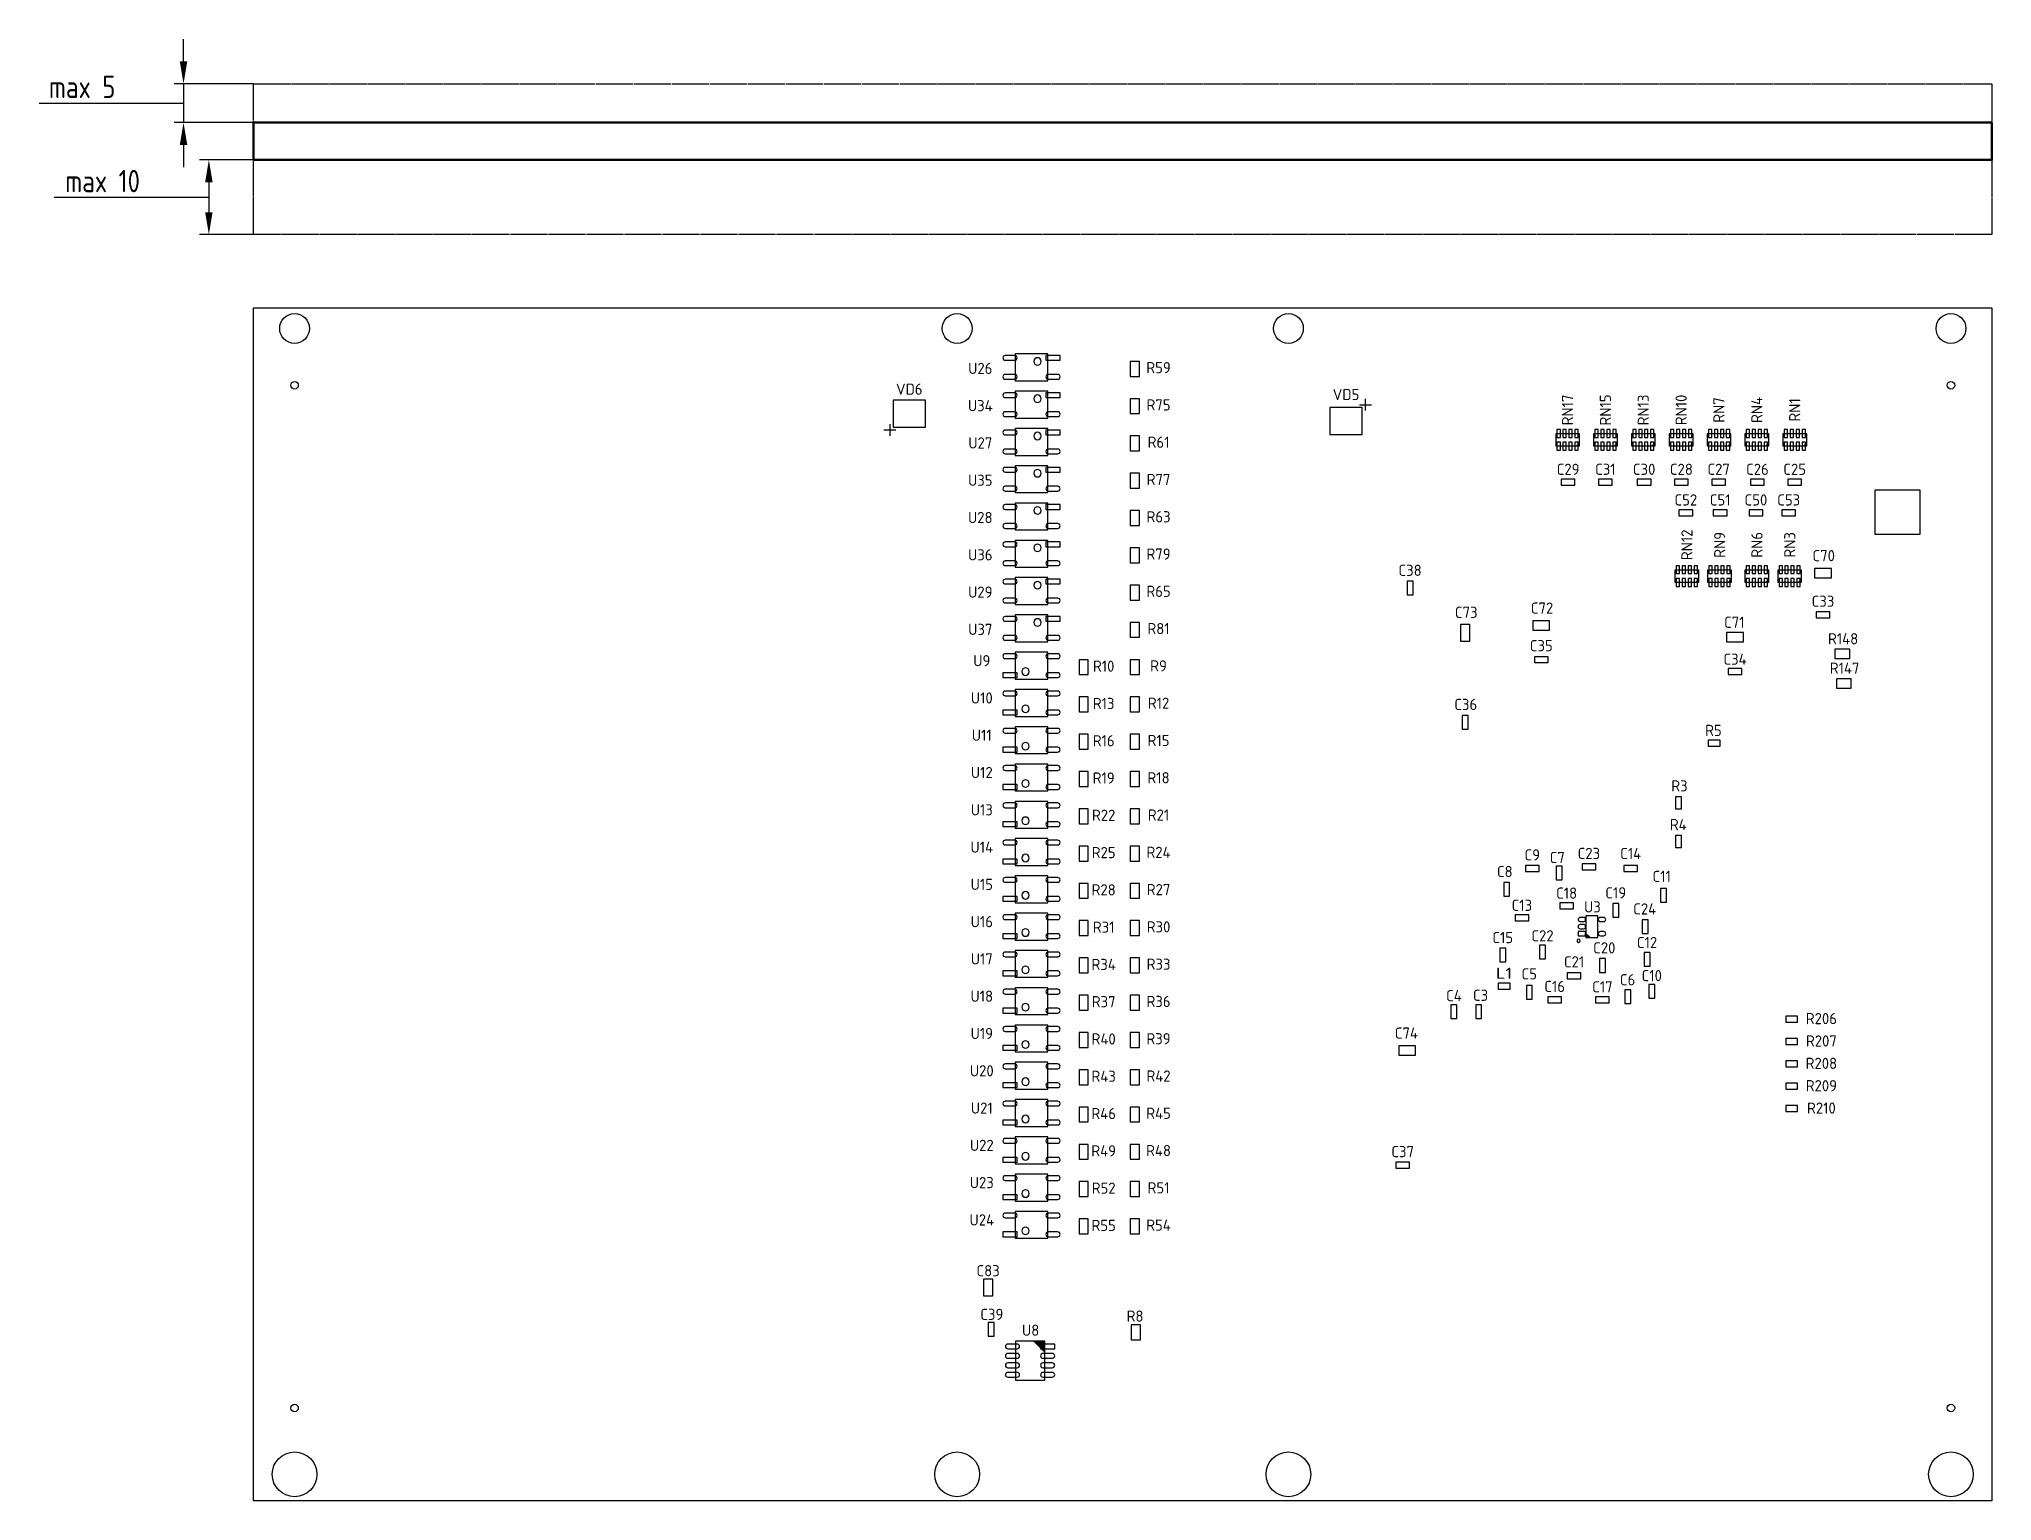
# Model space of a CAD drawing. Header units: millimetres. Extents: x -14 to 566, y -70 to 137.
# Drawn here: x 303.6 to 565.7, y -70.1 to 126 of the extents above; entities that cross this region are included whole.
import ezdxf
from ezdxf.enums import TextEntityAlignment as Align

# ---------------------------------------------------------------- set-up
doc = ezdxf.new("R2010")
doc.units = ezdxf.units.MM
doc.linetypes.add('Тип линии1', pattern=[10, 5, 0, 5])
for name, color, linetype in [('BG_OUTLINE', 7, 'Continuous'), ('PG_ASSEMBLY_BOTTOM', 7, 'Continuous'), ('PIN_BOTTOM', 7, 'Continuous'), ('RD_ASSEMBLY_BOTTOM', 7, 'Continuous'), ('РАЗМЕРЫ', 7, 'Continuous')]:
    doc.layers.add(name, color=color, linetype=linetype)
doc.styles.get("Standard").update_dxf_attribs({"font": 'txt.shx'})
doc.styles.add('ГОСТ 2.304', font='CS_Gost2304.shx')
doc.dimstyles.new('ЕСКД', dxfattribs={"dimscale": 0, "dimtxt": 3, "dimasz": 3, "dimexe": 1.25, "dimexo": 0, "dimtad": 1, "dimtoh": 1, "dimdec": 3, "dimrnd": 0.5, "dimtxsty": 'ГОСТ 2.304', "dimcen": 5, "dimadec": 3, "dimazin": 2, "dimtfac": 0.75, "dimtdec": 4, "dimtmove": 1, "dimatfit": 3, "dimfxl": 1, "dimtolj": 1, "dimarcsym": 0})

msp = doc.modelspace()

# ---------------------------------------------------------------- texts
at = {"layer": 'RD_ASSEMBLY_BOTTOM'}
for s, width, p in [('U26', 0.916667, (429.9117, 81.086)), ('R59', 0.916667, (453.8261, 81.186)), ('VD6', 0.916667, (420.38, 78.3041)), ('VD5', 0.916667, (478.98, 77.5758)), ('U34', 0.916667, (429.9117, 76.086)), ('R75', 0.916667, (453.8261, 76.186)), ('U27', 0.916667, (429.9117, 71.086)), ('R61', 0.916667, (453.8261, 71.186)), ('C29', 0.916667, (508.78, 67.5515)), ('C31', 0.916667, (513.78, 67.5535)), ('C30', 0.916667, (518.98, 67.5515)), ('C28', 0.916667, (523.98, 67.5515)), ('C27', 0.916667, (528.98, 67.5535)), ('C26', 0.916667, (534.18, 67.5515)), ('C25', 0.916667, (539.18, 67.5535)), ('U35', 0.916667, (429.9117, 66.086)), ('R77', 0.916667, (453.8261, 66.186)), ('C52', 0.916667, (524.58, 63.4441)), ('C51', 0.916667, (529.18, 63.442)), ('C50', 0.916667, (533.98, 63.4441)), ('C53', 0.916667, (538.38, 63.442)), ('U28', 0.916667, (429.9117, 61.086)), ('R63', 0.916667, (453.8261, 61.186)), ('R79', 0.916667, (453.8261, 56.186)), ('U36', 0.916667, (429.9117, 56.086)), ('C38', 0.916667, (487.577, 54.0014)), ('C70', 0.916667, (543.08, 55.9699)), ('U29', 0.916667, (429.9117, 51.086)), ('R65', 0.916667, (453.8261, 51.186)), ('C73', 0.916667, (495.1105, 48.3709)), ('C72', 0.916667, (505.28, 48.9398)), ('C33', 0.916667, (542.98, 49.8582)), ('U37', 0.916667, (429.9117, 46.086)), ('R81', 0.916667, (453.8261, 46.186)), ('C71', 0.916667, (531.08, 47.0332)), ('C35', 0.916667, (505.18, 43.8979)), ('R148', 0.916667, (545.68, 44.8261)), ('U9', 0.916667, (430.1117, 41.886)), ('R10', 0.916667, (446.4618, 41.1505)), ('R9', 0.916667, (453.8261, 41.186)), ('C34', 0.916667, (531.18, 42.0893)), ('R147', 0.916667, (545.88, 40.8828)), ('U10', 0.916667, (430.1117, 36.886)), ('R13', 0.916667, (446.4618, 36.1505)), ('R12', 0.916667, (453.8261, 36.186)), ('C36', 0.916667, (495.0471, 36.0186)), ('U11', 0.916667, (430.1117, 31.886)), ('R16', 0.916667, (446.4618, 31.1505)), ('R15', 0.916667, (453.8261, 31.186)), ('R5', 0.916667, (528.28, 32.54)), ('U12', 0.916667, (430.1117, 26.886)), ('R19', 0.916667, (446.4618, 26.1505)), ('R18', 0.916667, (453.8261, 26.186)), ('R3', 0.916667, (523.7175, 25.0948)), ('U13', 0.916667, (430.1117, 21.886)), ('R22', 0.916667, (446.4618, 21.1505)), ('R21', 0.916667, (453.8261, 21.186)), ('R4', 0.916667, (523.5611, 19.8976)), ('U14', 0.916667, (430.1117, 16.886)), ('R25', 0.916667, (446.4618, 16.1505)), ('R24', 0.916667, (453.8261, 16.186)), ('C9', 0.916667, (503.98, 15.8362)), ('C7', 0.916667, (507.326, 15.4902)), ('C23', 0.916667, (511.5715, 16.0362)), ('C14', 0.916667, (517.18, 16.0229)), ('U15', 0.916667, (430.1117, 11.886)), ('C8', 0.916667, (500.2835, 13.6078)), ('C11', 0.916667, (521.3378, 12.9625)), ('R28', 0.916667, (446.4618, 11.1505)), ('R27', 0.916667, (453.8261, 11.186)), ('C13', 0.916667, (502.58, 9.0772)), ('C18', 0.916667, (508.58, 10.7125)), ('C19', 0.916667, (515.1704, 10.7527)), ('U16', 0.916667, (430.1117, 6.886)), ('U3', 0.916667, (512.0405, 8.8693)), ('C24', 0.916667, (519.0605, 8.5946)), ('R31', 0.916667, (446.4618, 6.1505)), ('R30', 0.916667, (453.8261, 6.186)), ('C15', 0.916667, (500.0106, 4.7501)), ('C22', 0.916667, (505.3468, 4.9855)), ('C12', 0.916667, (519.3723, 4.0824)), ('U17', 0.916667, (430.1117, 1.886)), ('R34', 0.916667, (446.4618, 1.1505)), ('R33', 0.916667, (453.8261, 1.186)), ('C21', 0.916667, (509.58, 1.4934)), ('C20', 0.916667, (513.634, 3.3699)), ('L1', 1.125, (500.1877, -0.0303)), ('C5', 0.916667, (503.5648, -0.1186)), ('C6', 0.916667, (516.7631, -0.9017)), ('C10', 0.916667, (520.0067, -0.3523)), ('U18', 0.916667, (430.1117, -3.114)), ('R37', 0.916667, (446.4618, -3.8495)), ('R36', 0.916667, (453.8261, -3.814)), ('C4', 0.916667, (493.469, -3.0401)), ('C3', 0.916667, (497.034, -2.9878)), ('C16', 0.916667, (506.98, -1.8025)), ('C17', 0.916667, (513.38, -1.8564)), ('R206', 0.916667, (542.7645, -6.1135)), ('U19', 0.916667, (430.1117, -8.114)), ('R40', 0.916667, (446.4618, -8.8495)), ('R39', 0.916667, (453.8261, -8.814)), ('C74', 0.916667, (487.08, -8.0575)), ('R207', 0.916667, (542.7645, -9.1135)), ('U20', 0.916667, (430.1117, -13.114)), ('R43', 0.916667, (446.4618, -13.8495)), ('R42', 0.916667, (453.8261, -13.814)), ('R208', 0.916667, (542.7645, -12.1135)), ('R209', 0.916667, (542.7645, -15.1135)), ('U21', 0.916667, (430.1117, -18.114)), ('R46', 0.916667, (446.4618, -18.8495)), ('R45', 0.916667, (453.8261, -18.814)), ('R210', 0.916667, (542.7645, -18.1135)), ('U22', 0.916667, (430.1117, -23.114)), ('R49', 0.916667, (446.4618, -23.8495)), ('R48', 0.916667, (453.8261, -23.814)), ('C37', 0.916667, (486.58, -23.9582)), ('U23', 0.916667, (430.1117, -28.114)), ('R52', 0.916667, (446.4618, -28.8495)), ('R51', 0.916667, (453.8261, -28.814)), ('U24', 0.916667, (430.1117, -33.114)), ('R55', 0.916667, (446.4618, -33.8495)), ('R54', 0.916667, (453.8261, -33.814)), ('C83', 0.916667, (430.9565, -39.9234)), ('C39', 0.916667, (431.4567, -45.7795)), ('R8', 0.916667, (450.673, -46.0149)), ('U8', 0.916667, (436.6654, -47.9066))]:
    msp.add_text(s, height=1.5, dxfattribs=dict(at, width=width)).set_placement(p, align=Align.CENTER)
at = {"layer": 'RD_ASSEMBLY_BOTTOM', "width": 0.916667}
for s, p in [('RN17', (509.454, 76.2598)), ('RN15', (514.534, 76.2598)), ('RN13', (519.614, 76.2598)), ('RN10', (524.694, 76.2598)), ('RN7', (529.774, 76.2598)), ('RN4', (534.854, 76.2598)), ('RN1', (539.934, 76.2598)), ('RN12', (525.4713, 58.1691)), ('RN9', (529.8713, 58.1691)), ('RN6', (534.8713, 58.1691)), ('RN3', (539.2713, 58.1691))]:
    msp.add_text(s, height=1.5, rotation=90, dxfattribs=at).set_placement(p, align=Align.CENTER)

# ---------------------------------------------------------------- blocks, each defined once
blk = doc.blocks.new('*D427')
at = {"layer": 'Defpoints', "color": 0}
for p in [(332.4, 120), (323, 114.8), (332.4, 114.8)]:
    blk.add_point(p, dxfattribs=at)
at = {"layer": 'РАЗМЕРЫ', "color": 0, "lineweight": -2}
for p, q in [((323, 123), (323, 126)), ((332.4, 120), (321.75, 120)), ((323, 120), (323, 114.8)), ((303.61, 117.4), (315.19, 117.4)), ((315.19, 117.4), (323, 117.4)), ((332.4, 114.8), (321.75, 114.8)), ((323, 111.8), (323, 108.8))]:
    blk.add_line(p, q, dxfattribs=at)
at = {"layer": 'РАЗМЕРЫ', "color": 0}
for points in [[(322.5, 123), (323.5, 123), (323, 120)], [(323.5, 111.8), (322.5, 111.8), (323, 114.8)]]:
    blk.add_solid(points, dxfattribs=at)
at = {"layer": 'РАЗМЕРЫ', "color": 0, "ltscale": 100, "insert": (309.4, 119.59), "char_height": 3, "attachment_point": 5, "style": 'ГОСТ 2.304'}
blk.add_mtext('\\A1;max 5', dxfattribs=at)
blk = doc.blocks.new('*D428')
at = {"layer": 'Defpoints', "color": 0}
for p in [(332.4, 109.8), (326.4, 99.78), (332.4, 99.78)]:
    blk.add_point(p, dxfattribs=at)
at = {"layer": 'РАЗМЕРЫ', "color": 0, "lineweight": -2}
for p, q in [((332.4, 109.8), (325.15, 109.8)), ((326.4, 106.8), (326.4, 102.78)), ((305.63, 104.79), (318.65, 104.79)), ((318.65, 104.79), (326.4, 104.79)), ((332.4, 99.78), (325.15, 99.78))]:
    blk.add_line(p, q, dxfattribs=at)
at = {"layer": 'РАЗМЕРЫ', "color": 0}
for points in [[(326.9, 106.8), (325.9, 106.8), (326.4, 109.8)], [(325.9, 102.78), (326.9, 102.78), (326.4, 99.78)]]:
    blk.add_solid(points, dxfattribs=at)
at = {"layer": 'РАЗМЕРЫ', "color": 0, "ltscale": 100, "insert": (312.14, 106.96), "char_height": 3, "attachment_point": 5, "style": 'ГОСТ 2.304'}
blk.add_mtext('\\A1;max 10', dxfattribs=at)

# ---------------------------------------------------------------- dimensions: what is measured, and where the dimension line sits
at = {"layer": 'РАЗМЕРЫ'}
for base, p1, p2, picture, middle in [((323, 114.8), (332.4, 120), (332.4, 114.8), '*D427', (314.564, 119.5871)), ((326.4, 99.7824), (332.4, 109.8), (332.4, 99.7824), '*D428', (318.0261, 106.9628))]:
    dim = msp.add_linear_dim(base=base, p1=p1, p2=p2, angle=90, text='max <>', dimstyle='ЕСКД', override={"dimscale": 1, "dimlfac": 1, "dimtxsty": 'ГОСТ 2.304', "dimsah": 1, "dimtolj": 1}, dxfattribs=at)
    dim.commit()
    dim.dimension.update_dxf_attribs({"geometry": picture, "text_midpoint": middle})

# ---------------------------------------------------------------- linework, layer by layer
at = {"layer": 'BG_OUTLINE'}
for p, q in [((332.4, 89.9499), (565.65, 89.9499)), ((332.4, -70.0501), (332.4, 89.9499)), ((565.65, 89.9499), (565.65, -70.0501)), ((565.65, -70.0501), (332.4, -70.0501))]:
    msp.add_line(p, q, dxfattribs=at)
at = {"layer": 'BG_OUTLINE', "linetype": 'Тип линии1'}
msp.add_lwpolyline([(332.4, 120), (565.65, 120), (565.65, 99.7824), (332.4, 99.7824)], close=True, dxfattribs=at)
at = {"layer": 'BG_OUTLINE', "lineweight": 50}
msp.add_lwpolyline([(332.4, 114.8), (565.65, 114.8), (565.65, 109.8), (332.4, 109.8)], close=True, dxfattribs=at)
at = {"layer": 'PG_ASSEMBLY_BOTTOM'}
for p, q in [((438.98, 83.7699), (434.58, 83.7699)), ((434.58, 83.7699), (434.58, 80.1699)), ((438.98, 80.1699), (438.98, 83.7699)), ((451.262, 82.7699), (450.012, 82.7699)), ((450.012, 82.7699), (450.012, 80.7699)), ((451.262, 80.7699), (451.262, 82.7699)), ((434.58, 80.1699), (438.98, 80.1699)), ((438.98, 78.7699), (434.58, 78.7699)), ((434.58, 78.7699), (434.58, 75.1699)), ((438.98, 75.1699), (438.98, 78.7699)), ((450.012, 80.7699), (451.262, 80.7699)), ((418.218, 77.5819), (418.218, 73.9579)), ((422.542, 77.5819), (418.218, 77.5819)), ((422.542, 73.9579), (422.542, 77.5819)), ((451.262, 77.7699), (450.012, 77.7699)), ((450.012, 77.7699), (450.012, 75.7699)), ((451.262, 75.7699), (451.262, 77.7699)), ((481.142, 76.5819), (476.818, 76.5819)), ((476.818, 76.5819), (476.818, 72.9579)), ((480.78, 76.9699), (482.38, 76.9699)), ((481.142, 72.9579), (481.142, 76.5819)), ((481.58, 76.1699), (481.58, 77.7699)), ((418.58, 73.5699), (416.98, 73.5699)), ((417.78, 74.3699), (417.78, 72.7699)), ((418.218, 73.9579), (422.542, 73.9579)), ((434.58, 75.1699), (438.98, 75.1699)), ((438.98, 73.7699), (434.58, 73.7699)), ((434.58, 73.7699), (434.58, 70.1699)), ((438.98, 70.1699), (438.98, 73.7699)), ((450.012, 75.7699), (451.262, 75.7699)), ((451.262, 72.7699), (450.012, 72.7699)), ((450.012, 72.7699), (450.012, 70.7699)), ((450.012, 70.7699), (451.262, 70.7699)), ((451.262, 70.7699), (451.262, 72.7699)), ((476.818, 72.9579), (481.142, 72.9579)), ((510.315, 73.052), (507.115, 73.052)), ((507.115, 73.052), (507.115, 71.452)), ((507.115, 71.452), (510.315, 71.452)), ((509.915, 71.452), (510.315, 71.852)), ((510.015, 71.452), (510.315, 71.752)), ((510.115, 71.452), (510.315, 71.652)), ((510.215, 71.452), (510.315, 71.552)), ((510.315, 71.452), (510.315, 73.052)), ((515.395, 73.052), (512.195, 73.052)), ((512.195, 73.052), (512.195, 71.452)), ((512.195, 71.452), (515.395, 71.452)), ((514.995, 71.452), (515.395, 71.852)), ((515.095, 71.452), (515.395, 71.752)), ((515.195, 71.452), (515.395, 71.652)), ((515.295, 71.452), (515.395, 71.552)), ((515.395, 71.452), (515.395, 73.052)), ((520.475, 73.052), (517.275, 73.052)), ((517.275, 73.052), (517.275, 71.452)), ((517.275, 71.452), (520.475, 71.452)), ((520.075, 71.452), (520.475, 71.852)), ((520.175, 71.452), (520.475, 71.752)), ((520.275, 71.452), (520.475, 71.652)), ((520.375, 71.452), (520.475, 71.552)), ((520.475, 71.452), (520.475, 73.052)), ((525.555, 73.052), (522.355, 73.052)), ((522.355, 73.052), (522.355, 71.452)), ((522.355, 71.452), (525.555, 71.452)), ((525.155, 71.452), (525.555, 71.852)), ((525.255, 71.452), (525.555, 71.752)), ((525.355, 71.452), (525.555, 71.652)), ((525.455, 71.452), (525.555, 71.552)), ((525.555, 71.452), (525.555, 73.052)), ((530.635, 73.052), (527.435, 73.052)), ((527.435, 73.052), (527.435, 71.452)), ((527.435, 71.452), (530.635, 71.452)), ((530.235, 71.452), (530.635, 71.852)), ((530.335, 71.452), (530.635, 71.752)), ((530.435, 71.452), (530.635, 71.652)), ((530.535, 71.452), (530.635, 71.552)), ((530.635, 71.452), (530.635, 73.052)), ((535.715, 73.052), (532.515, 73.052)), ((532.515, 73.052), (532.515, 71.452)), ((532.515, 71.452), (535.715, 71.452)), ((535.315, 71.452), (535.715, 71.852)), ((535.415, 71.452), (535.715, 71.752)), ((535.515, 71.452), (535.715, 71.652)), ((535.615, 71.452), (535.715, 71.552)), ((535.715, 71.452), (535.715, 73.052)), ((540.795, 73.052), (537.595, 73.052)), ((537.595, 73.052), (537.595, 71.452)), ((537.595, 71.452), (540.795, 71.452)), ((540.395, 71.452), (540.795, 71.852)), ((540.495, 71.452), (540.795, 71.752)), ((540.595, 71.452), (540.795, 71.652)), ((540.695, 71.452), (540.795, 71.552)), ((540.795, 71.452), (540.795, 73.052)), ((434.58, 70.1699), (438.98, 70.1699)), ((438.98, 68.7699), (434.58, 68.7699)), ((434.58, 68.7699), (434.58, 65.1699)), ((438.98, 65.1699), (438.98, 68.7699)), ((451.262, 67.7699), (450.012, 67.7699)), ((450.012, 67.7699), (450.012, 65.7699)), ((450.012, 65.7699), (451.262, 65.7699)), ((451.262, 65.7699), (451.262, 67.7699)), ((509.705, 66.9699), (507.855, 66.9699)), ((507.855, 66.9699), (507.855, 66.1699)), ((507.855, 66.1699), (509.705, 66.1699)), ((509.705, 66.1699), (509.705, 66.9699)), ((512.855, 66.9699), (512.855, 66.1699)), ((514.705, 66.9699), (512.855, 66.9699)), ((512.855, 66.1699), (514.705, 66.1699)), ((514.705, 66.1699), (514.705, 66.9699)), ((519.905, 66.9699), (518.055, 66.9699)), ((518.055, 66.9699), (518.055, 66.1699)), ((518.055, 66.1699), (519.905, 66.1699)), ((519.905, 66.1699), (519.905, 66.9699)), ((524.905, 66.9699), (523.055, 66.9699)), ((523.055, 66.9699), (523.055, 66.1699)), ((523.055, 66.1699), (524.905, 66.1699)), ((524.905, 66.1699), (524.905, 66.9699)), ((528.055, 66.9699), (528.055, 66.1699)), ((529.905, 66.9699), (528.055, 66.9699)), ((528.055, 66.1699), (529.905, 66.1699)), ((529.905, 66.1699), (529.905, 66.9699)), ((535.105, 66.9699), (533.255, 66.9699)), ((533.255, 66.9699), (533.255, 66.1699)), ((533.255, 66.1699), (535.105, 66.1699)), ((535.105, 66.1699), (535.105, 66.9699)), ((538.255, 66.9699), (538.255, 66.1699)), ((540.105, 66.9699), (538.255, 66.9699)), ((538.255, 66.1699), (540.105, 66.1699)), ((540.105, 66.1699), (540.105, 66.9699)), ((549.98, 59.5699), (549.98, 65.5699)), ((549.98, 65.5699), (555.98, 65.5699)), ((555.98, 65.5699), (555.98, 59.5699)), ((434.58, 65.1699), (438.98, 65.1699)), ((438.98, 63.7699), (434.58, 63.7699)), ((434.58, 63.7699), (434.58, 60.1699)), ((438.98, 60.1699), (438.98, 63.7699)), ((451.262, 62.7699), (450.012, 62.7699)), ((450.012, 62.7699), (450.012, 60.7699)), ((450.012, 60.7699), (451.262, 60.7699)), ((451.262, 60.7699), (451.262, 62.7699)), ((523.655, 62.8604), (523.655, 62.0604)), ((525.505, 62.8604), (523.655, 62.8604)), ((523.655, 62.0604), (525.505, 62.0604)), ((525.505, 62.0604), (525.505, 62.8604)), ((530.105, 62.8604), (528.255, 62.8604)), ((528.255, 62.8604), (528.255, 62.0604)), ((528.255, 62.0604), (530.105, 62.0604)), ((530.105, 62.0604), (530.105, 62.8604)), ((533.055, 62.8604), (533.055, 62.0604)), ((534.905, 62.8604), (533.055, 62.8604)), ((533.055, 62.0604), (534.905, 62.0604)), ((534.905, 62.0604), (534.905, 62.8604)), ((539.305, 62.8604), (537.455, 62.8604)), ((537.455, 62.8604), (537.455, 62.0604)), ((537.455, 62.0604), (539.305, 62.0604)), ((539.305, 62.0604), (539.305, 62.8604)), ((434.58, 60.1699), (438.98, 60.1699)), ((438.98, 58.7699), (434.58, 58.7699)), ((434.58, 58.7699), (434.58, 55.1699)), ((438.98, 55.1699), (438.98, 58.7699)), ((451.262, 57.7699), (450.012, 57.7699)), ((450.012, 57.7699), (450.012, 55.7699)), ((451.262, 55.7699), (451.262, 57.7699)), ((555.98, 59.5699), (549.98, 59.5699)), ((434.58, 55.1699), (438.98, 55.1699)), ((450.012, 55.7699), (451.262, 55.7699)), ((438.98, 53.7699), (434.58, 53.7699)), ((434.58, 53.7699), (434.58, 50.1699)), ((438.98, 50.1699), (438.98, 53.7699)), ((451.262, 52.7699), (450.012, 52.7699)), ((450.012, 52.7699), (450.012, 50.7699)), ((451.262, 50.7699), (451.262, 52.7699)), ((487.98, 53.2949), (487.18, 53.2949)), ((487.18, 53.2949), (487.18, 51.4449)), ((487.98, 51.4449), (487.98, 53.2949)), ((526.305, 54.7817), (523.105, 54.7817)), ((523.105, 54.7817), (523.105, 53.1817)), ((523.105, 53.1817), (526.305, 53.1817)), ((525.905, 53.1817), (526.305, 53.5817)), ((526.005, 53.1817), (526.305, 53.4817)), ((526.105, 53.1817), (526.305, 53.3817)), ((526.205, 53.1817), (526.305, 53.2817)), ((526.305, 53.1817), (526.305, 54.7817)), ((530.705, 54.7817), (527.505, 54.7817)), ((527.505, 54.7817), (527.505, 53.1817)), ((527.505, 53.1817), (530.705, 53.1817)), ((530.305, 53.1817), (530.705, 53.5817)), ((530.405, 53.1817), (530.705, 53.4817)), ((530.505, 53.1817), (530.705, 53.3817)), ((530.605, 53.1817), (530.705, 53.2817)), ((530.705, 53.1817), (530.705, 54.7817)), ((535.705, 54.7817), (532.505, 54.7817)), ((532.505, 54.7817), (532.505, 53.1817)), ((532.505, 53.1817), (535.705, 53.1817)), ((535.305, 53.1817), (535.705, 53.5817)), ((535.405, 53.1817), (535.705, 53.4817)), ((535.505, 53.1817), (535.705, 53.3817)), ((535.605, 53.1817), (535.705, 53.2817)), ((535.705, 53.1817), (535.705, 54.7817)), ((540.105, 54.7817), (536.905, 54.7817)), ((536.905, 54.7817), (536.905, 53.1817)), ((536.905, 53.1817), (540.105, 53.1817)), ((539.705, 53.1817), (540.105, 53.5817)), ((539.805, 53.1817), (540.105, 53.4817)), ((539.905, 53.1817), (540.105, 53.3817)), ((540.005, 53.1817), (540.105, 53.2817)), ((540.105, 53.1817), (540.105, 54.7817)), ((544.105, 54.9949), (541.855, 54.9949)), ((541.855, 54.9949), (541.855, 53.7449)), ((541.855, 53.7449), (544.105, 53.7449)), ((544.105, 53.7449), (544.105, 54.9949)), ((434.58, 50.1699), (438.98, 50.1699)), ((450.012, 50.7699), (451.262, 50.7699)), ((487.18, 51.4449), (487.98, 51.4449)), ((438.98, 48.7699), (434.58, 48.7699)), ((434.58, 48.7699), (434.58, 45.1699)), ((438.98, 45.1699), (438.98, 48.7699)), ((451.262, 47.7699), (450.012, 47.7699)), ((450.012, 47.7699), (450.012, 45.7699)), ((451.262, 45.7699), (451.262, 47.7699)), ((495.605, 47.4949), (494.355, 47.4949)), ((494.355, 47.4949), (494.355, 45.2449)), ((495.605, 45.2449), (495.605, 47.4949)), ((506.305, 47.9949), (504.055, 47.9949)), ((504.055, 47.9949), (504.055, 46.7449)), ((506.305, 46.7449), (506.305, 47.9949)), ((543.905, 49.1699), (542.055, 49.1699)), ((542.055, 49.1699), (542.055, 48.3699)), ((542.055, 48.3699), (543.905, 48.3699)), ((543.905, 48.3699), (543.905, 49.1699)), ((434.58, 45.1699), (438.98, 45.1699)), ((450.012, 45.7699), (451.262, 45.7699)), ((494.355, 45.2449), (495.605, 45.2449)), ((504.055, 46.7449), (506.305, 46.7449)), ((530.055, 46.3949), (530.055, 45.1449)), ((532.305, 46.3949), (530.055, 46.3949)), ((530.055, 45.1449), (532.305, 45.1449)), ((532.305, 45.1449), (532.305, 46.3949)), ((434.58, 43.7699), (434.58, 40.1699)), ((438.98, 43.7699), (434.58, 43.7699)), ((438.98, 40.1699), (438.98, 43.7699)), ((444.405, 42.7699), (443.155, 42.7699)), ((443.155, 42.7699), (443.155, 40.7699)), ((444.405, 40.7699), (444.405, 42.7699)), ((451.262, 42.7699), (450.012, 42.7699)), ((450.012, 42.7699), (450.012, 40.7699)), ((451.262, 40.7699), (451.262, 42.7699)), ((506.105, 43.1699), (504.255, 43.1699)), ((504.255, 43.1699), (504.255, 42.3699)), ((504.255, 42.3699), (506.105, 42.3699)), ((506.105, 42.3699), (506.105, 43.1699)), ((546.58, 44.1949), (544.58, 44.1949)), ((544.58, 44.1949), (544.58, 42.9449)), ((544.58, 42.9449), (546.58, 42.9449)), ((546.58, 42.9449), (546.58, 44.1949)), ((434.58, 40.1699), (438.98, 40.1699)), ((443.155, 40.7699), (444.405, 40.7699)), ((450.012, 40.7699), (451.262, 40.7699)), ((530.255, 41.5699), (530.255, 40.7699)), ((532.105, 41.5699), (530.255, 41.5699)), ((530.255, 40.7699), (532.105, 40.7699)), ((532.105, 40.7699), (532.105, 41.5699)), ((546.78, 40.1949), (544.78, 40.1949)), ((544.78, 40.1949), (544.78, 38.9449)), ((546.78, 38.9449), (546.78, 40.1949)), ((434.58, 38.7699), (434.58, 35.1699)), ((438.98, 38.7699), (434.58, 38.7699)), ((438.98, 35.1699), (438.98, 38.7699)), ((444.405, 37.7699), (443.155, 37.7699)), ((443.155, 37.7699), (443.155, 35.7699)), ((444.405, 35.7699), (444.405, 37.7699)), ((451.262, 37.7699), (450.012, 37.7699)), ((450.012, 37.7699), (450.012, 35.7699)), ((451.262, 35.7699), (451.262, 37.7699)), ((544.78, 38.9449), (546.78, 38.9449)), ((434.58, 35.1699), (438.98, 35.1699)), ((443.155, 35.7699), (444.405, 35.7699)), ((450.012, 35.7699), (451.262, 35.7699)), ((495.38, 35.2949), (494.58, 35.2949)), ((494.58, 35.2949), (494.58, 33.4449)), ((495.38, 33.4449), (495.38, 35.2949)), ((434.58, 33.7699), (434.58, 30.1699)), ((438.98, 33.7699), (434.58, 33.7699)), ((438.98, 30.1699), (438.98, 33.7699)), ((444.405, 32.7699), (443.155, 32.7699)), ((443.155, 32.7699), (443.155, 30.7699)), ((444.405, 30.7699), (444.405, 32.7699)), ((451.262, 32.7699), (450.012, 32.7699)), ((450.012, 32.7699), (450.012, 30.7699)), ((451.262, 30.7699), (451.262, 32.7699)), ((494.58, 33.4449), (495.38, 33.4449)), ((527.58, 31.9699), (527.58, 31.1699)), ((529.18, 31.9699), (527.58, 31.9699)), ((529.18, 31.1699), (529.18, 31.9699)), ((434.58, 30.1699), (438.98, 30.1699)), ((443.155, 30.7699), (444.405, 30.7699)), ((450.012, 30.7699), (451.262, 30.7699)), ((527.58, 31.1699), (529.18, 31.1699)), ((434.58, 28.7699), (434.58, 25.1699)), ((438.98, 28.7699), (434.58, 28.7699)), ((438.98, 25.1699), (438.98, 28.7699)), ((444.405, 27.7699), (443.155, 27.7699)), ((443.155, 27.7699), (443.155, 25.7699)), ((444.405, 25.7699), (444.405, 27.7699)), ((451.262, 27.7699), (450.012, 27.7699)), ((450.012, 27.7699), (450.012, 25.7699)), ((451.262, 25.7699), (451.262, 27.7699)), ((434.58, 25.1699), (438.98, 25.1699)), ((434.58, 23.7699), (434.58, 20.1699)), ((438.98, 23.7699), (434.58, 23.7699)), ((438.98, 20.1699), (438.98, 23.7699)), ((443.155, 25.7699), (444.405, 25.7699)), ((450.012, 25.7699), (451.262, 25.7699)), ((523.98, 24.3699), (523.18, 24.3699)), ((523.18, 24.3699), (523.18, 22.7699)), ((523.98, 22.7699), (523.98, 24.3699)), ((444.405, 22.7699), (443.155, 22.7699)), ((443.155, 22.7699), (443.155, 20.7699)), ((444.405, 20.7699), (444.405, 22.7699)), ((451.262, 22.7699), (450.012, 22.7699)), ((450.012, 22.7699), (450.012, 20.7699)), ((451.262, 20.7699), (451.262, 22.7699)), ((523.18, 22.7699), (523.98, 22.7699)), ((434.58, 20.1699), (438.98, 20.1699)), ((434.58, 18.7699), (434.58, 15.1699)), ((438.98, 18.7699), (434.58, 18.7699)), ((438.98, 15.1699), (438.98, 18.7699)), ((443.155, 20.7699), (444.405, 20.7699)), ((450.012, 20.7699), (451.262, 20.7699)), ((523.98, 19.1699), (523.18, 19.1699)), ((523.18, 19.1699), (523.18, 17.5699)), ((523.98, 17.5699), (523.98, 19.1699)), ((444.405, 17.7699), (443.155, 17.7699)), ((443.155, 17.7699), (443.155, 15.7699)), ((443.155, 15.7699), (444.405, 15.7699)), ((444.405, 15.7699), (444.405, 17.7699)), ((451.262, 17.7699), (450.012, 17.7699)), ((450.012, 17.7699), (450.012, 15.7699)), ((450.012, 15.7699), (451.262, 15.7699)), ((451.262, 15.7699), (451.262, 17.7699)), ((523.18, 17.5699), (523.98, 17.5699)), ((434.58, 15.1699), (438.98, 15.1699)), ((434.58, 13.7699), (434.58, 10.1699)), ((438.98, 13.7699), (434.58, 13.7699)), ((438.98, 10.1699), (438.98, 13.7699)), ((503.055, 15.1699), (503.055, 14.3699)), ((504.905, 15.1699), (503.055, 15.1699)), ((503.055, 14.3699), (504.905, 14.3699)), ((504.905, 14.3699), (504.905, 15.1699)), ((507.98, 15.0949), (507.18, 15.0949)), ((507.18, 15.0949), (507.18, 13.2449)), ((507.18, 13.2449), (507.98, 13.2449)), ((507.98, 13.2449), (507.98, 15.0949)), ((510.6465, 15.3699), (510.6465, 14.5699)), ((512.4965, 15.3699), (510.6465, 15.3699)), ((510.6465, 14.5699), (512.4965, 14.5699)), ((512.4965, 14.5699), (512.4965, 15.3699)), ((518.105, 15.1699), (516.255, 15.1699)), ((516.255, 15.1699), (516.255, 14.3699)), ((516.255, 14.3699), (518.105, 14.3699)), ((518.105, 14.3699), (518.105, 15.1699)), ((444.405, 12.7699), (443.155, 12.7699)), ((443.155, 12.7699), (443.155, 10.7699)), ((443.155, 10.7699), (444.405, 10.7699)), ((444.405, 10.7699), (444.405, 12.7699)), ((451.262, 12.7699), (450.012, 12.7699)), ((450.012, 12.7699), (450.012, 10.7699)), ((450.012, 10.7699), (451.262, 10.7699)), ((451.262, 10.7699), (451.262, 12.7699)), ((500.9375, 12.8949), (500.1375, 12.8949)), ((500.1375, 12.8949), (500.1375, 11.0449)), ((500.1375, 11.0449), (500.9375, 11.0449)), ((500.9375, 11.0449), (500.9375, 12.8949)), ((521.9918, 12.0949), (521.1918, 12.0949)), ((521.1918, 12.0949), (521.1918, 10.2449)), ((521.9918, 10.2449), (521.9918, 12.0949)), ((434.58, 10.1699), (438.98, 10.1699)), ((434.58, 8.7699), (434.58, 5.1699)), ((438.98, 8.7699), (434.58, 8.7699)), ((438.98, 5.1699), (438.98, 8.7699)), ((501.655, 8.5592), (501.655, 7.7592)), ((503.505, 8.5592), (501.655, 8.5592)), ((503.505, 7.7592), (503.505, 8.5592)), ((507.655, 10.1699), (507.655, 9.3699)), ((509.505, 10.1699), (507.655, 10.1699)), ((507.655, 9.3699), (509.505, 9.3699)), ((509.505, 9.3699), (509.505, 10.1699)), ((512.78, 8.4199), (511.18, 8.4199)), ((511.18, 8.4199), (511.18, 5.5199)), ((512.78, 5.5199), (512.78, 8.4199)), ((515.58, 10.0872), (514.78, 10.0872)), ((514.78, 10.0872), (514.78, 8.2372)), ((514.78, 8.2372), (515.58, 8.2372)), ((515.58, 8.2372), (515.58, 10.0872)), ((519.5078, 7.8949), (518.7078, 7.8949)), ((518.7078, 7.8949), (518.7078, 6.0449)), ((519.5078, 6.0449), (519.5078, 7.8949)), ((521.1918, 10.2449), (521.9918, 10.2449)), ((444.405, 7.7699), (443.155, 7.7699)), ((443.155, 7.7699), (443.155, 5.7699)), ((443.155, 5.7699), (444.405, 5.7699)), ((444.405, 5.7699), (444.405, 7.7699)), ((451.262, 7.7699), (450.012, 7.7699)), ((450.012, 7.7699), (450.012, 5.7699)), ((450.012, 5.7699), (451.262, 5.7699)), ((451.262, 5.7699), (451.262, 7.7699)), ((501.655, 7.7592), (503.505, 7.7592)), ((511.18, 6.0699), (511.68, 5.5699)), ((511.18, 5.9699), (511.58, 5.5699)), ((511.18, 5.8699), (511.48, 5.5699)), ((511.18, 5.7699), (511.38, 5.5699)), ((511.18, 5.6699), (511.28, 5.5699)), ((511.18, 5.5199), (512.78, 5.5199)), ((518.7078, 6.0449), (519.5078, 6.0449)), ((434.58, 5.1699), (438.98, 5.1699)), ((434.58, 3.7699), (434.58, 0.1699)), ((438.98, 3.7699), (434.58, 3.7699)), ((438.98, 0.1699), (438.98, 3.7699)), ((444.405, 2.7699), (443.155, 2.7699)), ((443.155, 2.7699), (443.155, 0.7699)), ((444.405, 0.7699), (444.405, 2.7699)), ((451.262, 2.7699), (450.012, 2.7699)), ((450.012, 2.7699), (450.012, 0.7699)), ((451.262, 0.7699), (451.262, 2.7699)), ((500.4144, 4.0949), (499.6144, 4.0949)), ((499.6144, 4.0949), (499.6144, 2.2449)), ((500.4144, 2.2449), (500.4144, 4.0949)), ((505.7533, 4.4949), (504.9533, 4.4949)), ((504.9533, 4.4949), (504.9533, 2.6449)), ((504.9533, 2.6449), (505.7533, 2.6449)), ((505.7533, 2.6449), (505.7533, 4.4949)), ((513.78, 2.6786), (512.98, 2.6786)), ((512.98, 2.6786), (512.98, 0.8286)), ((513.78, 0.8286), (513.78, 2.6786)), ((519.78, 3.5118), (518.98, 3.5118)), ((518.98, 3.5118), (518.98, 1.6618)), ((519.78, 1.6618), (519.78, 3.5118)), ((434.58, 0.1699), (438.98, 0.1699)), ((443.155, 0.7699), (444.405, 0.7699)), ((450.012, 0.7699), (451.262, 0.7699)), ((499.6144, 2.2449), (500.4144, 2.2449)), ((508.655, 0.7546), (508.655, -0.0454)), ((510.505, 0.7546), (508.655, 0.7546)), ((510.505, -0.0454), (510.505, 0.7546)), ((512.98, 0.8286), (513.78, 0.8286)), ((518.98, 1.6618), (519.78, 1.6618)), ((434.58, -1.2301), (434.58, -4.8301)), ((438.98, -1.2301), (434.58, -1.2301)), ((438.98, -4.8301), (438.98, -1.2301)), ((444.405, -2.2301), (443.155, -2.2301)), ((443.155, -2.2301), (443.155, -4.2301)), ((444.405, -4.2301), (444.405, -2.2301)), ((451.262, -2.2301), (450.012, -2.2301)), ((450.012, -2.2301), (450.012, -4.2301)), ((451.262, -4.2301), (451.262, -2.2301)), ((500.9997, -0.6301), (499.3757, -0.6301)), ((499.3757, -0.6301), (499.3757, -1.4301)), ((499.3757, -1.4301), (500.9997, -1.4301)), ((500.9997, -1.4301), (500.9997, -0.6301)), ((503.98, -0.9051), (503.18, -0.9051)), ((503.18, -0.9051), (503.18, -2.7551)), ((503.98, -2.7551), (503.98, -0.9051)), ((507.905, -2.4301), (506.055, -2.4301)), ((506.055, -2.4301), (506.055, -3.2301)), ((507.905, -3.2301), (507.905, -2.4301)), ((508.655, -0.0454), (510.505, -0.0454)), ((512.455, -2.4301), (512.455, -3.2301)), ((514.305, -2.4301), (512.455, -2.4301)), ((514.305, -3.2301), (514.305, -2.4301)), ((517.18, -1.5051), (516.38, -1.5051)), ((516.38, -1.5051), (516.38, -3.3551)), ((517.18, -3.3551), (517.18, -1.5051)), ((520.4078, -0.7717), (519.6078, -0.7717)), ((519.6078, -0.7717), (519.6078, -2.6217)), ((520.4078, -2.6217), (520.4078, -0.7717)), ((434.58, -4.8301), (438.98, -4.8301)), ((443.155, -4.2301), (444.405, -4.2301)), ((450.012, -4.2301), (451.262, -4.2301)), ((493.8575, -3.5051), (493.0575, -3.5051)), ((493.0575, -3.5051), (493.0575, -5.3551)), ((493.8575, -5.3551), (493.8575, -3.5051)), ((497.18, -3.5051), (496.38, -3.5051)), ((496.38, -3.5051), (496.38, -5.3551)), ((497.18, -5.3551), (497.18, -3.5051)), ((503.18, -2.7551), (503.98, -2.7551)), ((506.055, -3.2301), (507.905, -3.2301)), ((512.455, -3.2301), (514.305, -3.2301)), ((516.38, -3.3551), (517.18, -3.3551)), ((519.6078, -2.6217), (520.4078, -2.6217)), ((539.58, -5.0301), (537.98, -5.0301)), ((537.98, -5.0301), (537.98, -5.8301)), ((539.58, -5.8301), (539.58, -5.0301)), ((434.58, -6.2301), (434.58, -9.8301)), ((438.98, -6.2301), (434.58, -6.2301)), ((438.98, -9.8301), (438.98, -6.2301)), ((444.405, -7.2301), (443.155, -7.2301)), ((443.155, -7.2301), (443.155, -9.2301)), ((444.405, -9.2301), (444.405, -7.2301)), ((451.262, -7.2301), (450.012, -7.2301)), ((450.012, -7.2301), (450.012, -9.2301)), ((451.262, -9.2301), (451.262, -7.2301)), ((493.0575, -5.3551), (493.8575, -5.3551)), ((496.38, -5.3551), (497.18, -5.3551)), ((537.98, -5.8301), (539.58, -5.8301)), ((434.58, -9.8301), (438.98, -9.8301)), ((443.155, -9.2301), (444.405, -9.2301)), ((450.012, -9.2301), (451.262, -9.2301)), ((486.055, -9.0051), (486.055, -10.2551)), ((488.305, -9.0051), (486.055, -9.0051)), ((486.055, -10.2551), (488.305, -10.2551)), ((488.305, -10.2551), (488.305, -9.0051)), ((539.58, -8.0301), (537.98, -8.0301)), ((537.98, -8.0301), (537.98, -8.8301)), ((537.98, -8.8301), (539.58, -8.8301)), ((539.58, -8.8301), (539.58, -8.0301)), ((434.58, -11.2301), (434.58, -14.8301)), ((438.98, -11.2301), (434.58, -11.2301)), ((438.98, -14.8301), (438.98, -11.2301)), ((444.405, -12.2301), (443.155, -12.2301)), ((443.155, -12.2301), (443.155, -14.2301)), ((444.405, -14.2301), (444.405, -12.2301)), ((451.262, -12.2301), (450.012, -12.2301)), ((450.012, -12.2301), (450.012, -14.2301)), ((451.262, -14.2301), (451.262, -12.2301)), ((539.58, -11.0301), (537.98, -11.0301)), ((537.98, -11.0301), (537.98, -11.8301)), ((537.98, -11.8301), (539.58, -11.8301)), ((539.58, -11.8301), (539.58, -11.0301)), ((434.58, -14.8301), (438.98, -14.8301)), ((443.155, -14.2301), (444.405, -14.2301)), ((450.012, -14.2301), (451.262, -14.2301)), ((539.58, -14.0301), (537.98, -14.0301)), ((537.98, -14.0301), (537.98, -14.8301)), ((537.98, -14.8301), (539.58, -14.8301)), ((539.58, -14.8301), (539.58, -14.0301)), ((434.58, -16.2301), (434.58, -19.8301)), ((438.98, -16.2301), (434.58, -16.2301)), ((438.98, -19.8301), (438.98, -16.2301)), ((444.405, -17.2301), (443.155, -17.2301)), ((443.155, -17.2301), (443.155, -19.2301)), ((444.405, -19.2301), (444.405, -17.2301)), ((451.262, -17.2301), (450.012, -17.2301)), ((450.012, -17.2301), (450.012, -19.2301)), ((451.262, -19.2301), (451.262, -17.2301)), ((539.58, -17.0301), (537.98, -17.0301)), ((537.98, -17.0301), (537.98, -17.8301)), ((537.98, -17.8301), (539.58, -17.8301)), ((539.58, -17.8301), (539.58, -17.0301)), ((434.58, -19.8301), (438.98, -19.8301)), ((443.155, -19.2301), (444.405, -19.2301)), ((450.012, -19.2301), (451.262, -19.2301)), ((434.58, -21.2301), (434.58, -24.8301)), ((438.98, -21.2301), (434.58, -21.2301)), ((438.98, -24.8301), (438.98, -21.2301)), ((444.405, -22.2301), (443.155, -22.2301)), ((443.155, -22.2301), (443.155, -24.2301)), ((444.405, -24.2301), (444.405, -22.2301)), ((451.262, -22.2301), (450.012, -22.2301)), ((450.012, -22.2301), (450.012, -24.2301)), ((451.262, -24.2301), (451.262, -22.2301)), ((434.58, -24.8301), (438.98, -24.8301)), ((443.155, -24.2301), (444.405, -24.2301)), ((450.012, -24.2301), (451.262, -24.2301)), ((487.505, -24.6301), (485.655, -24.6301)), ((485.655, -24.6301), (485.655, -25.4301)), ((485.655, -25.4301), (487.505, -25.4301)), ((487.505, -25.4301), (487.505, -24.6301)), ((434.58, -26.2301), (434.58, -29.8301)), ((438.98, -26.2301), (434.58, -26.2301)), ((438.98, -29.8301), (438.98, -26.2301)), ((444.405, -27.2301), (443.155, -27.2301)), ((443.155, -27.2301), (443.155, -29.2301)), ((444.405, -29.2301), (444.405, -27.2301)), ((451.262, -27.2301), (450.012, -27.2301)), ((450.012, -27.2301), (450.012, -29.2301)), ((451.262, -29.2301), (451.262, -27.2301)), ((434.58, -29.8301), (438.98, -29.8301)), ((434.58, -31.2301), (434.58, -34.8301)), ((438.98, -31.2301), (434.58, -31.2301)), ((438.98, -34.8301), (438.98, -31.2301)), ((443.155, -29.2301), (444.405, -29.2301)), ((450.012, -29.2301), (451.262, -29.2301)), ((444.405, -32.2301), (443.155, -32.2301)), ((443.155, -32.2301), (443.155, -34.2301)), ((444.405, -34.2301), (444.405, -32.2301)), ((451.262, -32.2301), (450.012, -32.2301)), ((450.012, -32.2301), (450.012, -34.2301)), ((451.262, -34.2301), (451.262, -32.2301)), ((434.58, -34.8301), (438.98, -34.8301)), ((443.155, -34.2301), (444.405, -34.2301)), ((450.012, -34.2301), (451.262, -34.2301)), ((431.605, -40.3051), (430.355, -40.3051)), ((430.355, -40.3051), (430.355, -42.5551)), ((431.605, -42.5551), (431.605, -40.3051)), ((430.355, -42.5551), (431.605, -42.5551)), ((431.78, -46.1051), (430.98, -46.1051)), ((430.98, -46.1051), (430.98, -47.9551)), ((431.78, -47.9551), (431.78, -46.1051)), ((451.405, -46.4301), (450.155, -46.4301)), ((450.155, -46.4301), (450.155, -48.4301)), ((451.405, -48.4301), (451.405, -46.4301)), ((430.98, -47.9551), (431.78, -47.9551)), ((438.548, -48.6261), (434.612, -48.6261)), ((434.612, -48.6261), (434.612, -53.8341)), ((437.08, -48.6301), (438.48, -50.0301)), ((437.18, -48.6301), (438.48, -49.9301)), ((437.28, -48.6301), (438.48, -49.8301)), ((437.38, -48.6301), (438.48, -49.7301)), ((437.48, -48.6301), (438.48, -49.6301)), ((437.58, -48.6301), (438.48, -49.5301)), ((437.68, -48.6301), (438.48, -49.4301)), ((437.78, -48.6301), (438.48, -49.3301)), ((437.88, -48.6301), (438.48, -49.2301)), ((437.98, -48.6301), (438.48, -49.1301)), ((438.08, -48.6301), (438.48, -49.0301)), ((438.18, -48.6301), (438.48, -48.9301)), ((438.28, -48.6301), (438.48, -48.8301)), ((438.38, -48.6301), (438.48, -48.7301)), ((438.548, -53.8341), (438.548, -48.6261)), ((450.155, -48.4301), (451.405, -48.4301)), ((434.612, -53.8341), (438.548, -53.8341))]:
    msp.add_line(p, q, dxfattribs=at)
for centre, radius, start, end in [((437.58, 82.7699), 0.5, 90, 270), ((437.58, 82.7699), 0.5, 270, 90), ((437.58, 77.7699), 0.5, 90, 270), ((437.58, 77.7699), 0.5, 270, 90), ((437.58, 72.7699), 0.5, 90, 270), ((437.58, 72.7699), 0.5, 270, 90), ((437.58, 67.7699), 0.5, 90, 270), ((437.58, 67.7699), 0.5, 270, 90), ((437.58, 62.7699), 0.5, 90, 270), ((437.58, 62.7699), 0.5, 270, 90), ((437.58, 57.7699), 0.5, 90, 270), ((437.58, 57.7699), 0.5, 270, 90), ((437.58, 52.7699), 0.5, 90, 270), ((437.58, 52.7699), 0.5, 270, 90), ((437.58, 47.7699), 0.5, 90, 270), ((437.58, 47.7699), 0.5, 270, 90), ((435.98, 41.1699), 0.5, 90, 270), ((435.98, 41.1699), 0.5, 270, 90), ((435.98, 36.1699), 0.5, 90, 270), ((435.98, 36.1699), 0.5, 270, 90), ((435.98, 31.1699), 0.5, 90, 270), ((435.98, 31.1699), 0.5, 270, 90), ((435.98, 26.1699), 0.5, 90, 270), ((435.98, 26.1699), 0.5, 270, 90), ((435.98, 21.1699), 0.5, 90, 270), ((435.98, 21.1699), 0.5, 270, 90), ((435.98, 16.1699), 0.5, 90, 270), ((435.98, 16.1699), 0.5, 270, 90), ((435.98, 11.1699), 0.5, 90, 270), ((435.98, 11.1699), 0.5, 270, 90), ((435.98, 6.1699), 0.5, 90, 270), ((435.98, 6.1699), 0.5, 270, 90), ((510.18, 5.0699), 0.224, 90, 270), ((510.18, 5.0699), 0.224, 270, 90), ((435.98, 1.1699), 0.5, 90, 270), ((435.98, 1.1699), 0.5, 270, 90), ((435.98, -3.8301), 0.5, 90, 270), ((435.98, -3.8301), 0.5, 270, 90), ((435.98, -8.8301), 0.5, 90, 270), ((435.98, -8.8301), 0.5, 270, 90), ((435.98, -13.8301), 0.5, 90, 270), ((435.98, -13.8301), 0.5, 270, 90), ((435.98, -18.8301), 0.5, 90, 270), ((435.98, -18.8301), 0.5, 270, 90), ((435.98, -23.8301), 0.5, 90, 270), ((435.98, -23.8301), 0.5, 270, 90), ((435.98, -28.8301), 0.5, 90, 270), ((435.98, -28.8301), 0.5, 270, 90), ((435.98, -33.8301), 0.5, 90, 270), ((435.98, -33.8301), 0.5, 270, 90)]:
    msp.add_arc(centre, radius, start, end, dxfattribs=at)
at = {"layer": 'PIN_BOTTOM'}
for p, q in [((434.522, 83.5599), (433.262, 83.5599)), ((433.262, 82.9199), (434.522, 82.9199)), ((440.618, 83.5599), (438.718, 83.5599)), ((438.718, 83.5599), (438.718, 82.9199)), ((438.718, 82.9199), (440.618, 82.9199)), ((440.618, 82.9199), (440.618, 83.5599)), ((434.522, 81.0199), (433.262, 81.0199)), ((433.262, 80.3799), (434.522, 80.3799)), ((440.298, 81.0199), (439.038, 81.0199)), ((439.038, 80.3799), (440.298, 80.3799)), ((434.522, 78.5599), (433.262, 78.5599)), ((433.262, 77.9199), (434.522, 77.9199)), ((434.522, 76.0199), (433.262, 76.0199)), ((440.618, 78.5599), (438.718, 78.5599)), ((438.718, 78.5599), (438.718, 77.9199)), ((438.718, 77.9199), (440.618, 77.9199)), ((440.298, 76.0199), (439.038, 76.0199)), ((440.618, 77.9199), (440.618, 78.5599)), ((433.262, 75.3799), (434.522, 75.3799)), ((434.522, 73.5599), (433.262, 73.5599)), ((440.618, 73.5599), (438.718, 73.5599)), ((438.718, 73.5599), (438.718, 72.9199)), ((439.038, 75.3799), (440.298, 75.3799)), ((440.618, 72.9199), (440.618, 73.5599)), ((507.74, 73.627), (507.29, 73.627)), ((507.29, 73.627), (507.29, 72.577)), ((507.74, 72.577), (507.74, 73.627)), ((508.54, 73.627), (508.09, 73.627)), ((508.09, 73.627), (508.09, 72.577)), ((508.54, 72.577), (508.54, 73.627)), ((509.34, 73.627), (508.89, 73.627)), ((508.89, 73.627), (508.89, 72.577)), ((509.34, 72.577), (509.34, 73.627)), ((510.14, 73.627), (509.69, 73.627)), ((509.69, 73.627), (509.69, 72.577)), ((510.14, 72.577), (510.14, 73.627)), ((512.82, 73.627), (512.37, 73.627)), ((512.37, 73.627), (512.37, 72.577)), ((512.82, 72.577), (512.82, 73.627)), ((513.62, 73.627), (513.17, 73.627)), ((513.17, 73.627), (513.17, 72.577)), ((513.62, 72.577), (513.62, 73.627)), ((514.42, 73.627), (513.97, 73.627)), ((513.97, 73.627), (513.97, 72.577)), ((514.42, 72.577), (514.42, 73.627)), ((515.22, 73.627), (514.77, 73.627)), ((514.77, 73.627), (514.77, 72.577)), ((515.22, 72.577), (515.22, 73.627)), ((517.9, 73.627), (517.45, 73.627)), ((517.45, 73.627), (517.45, 72.577)), ((517.9, 72.577), (517.9, 73.627)), ((518.7, 73.627), (518.25, 73.627)), ((518.25, 73.627), (518.25, 72.577)), ((518.7, 72.577), (518.7, 73.627)), ((519.5, 73.627), (519.05, 73.627)), ((519.05, 73.627), (519.05, 72.577)), ((519.5, 72.577), (519.5, 73.627)), ((520.3, 73.627), (519.85, 73.627)), ((519.85, 73.627), (519.85, 72.577)), ((520.3, 72.577), (520.3, 73.627)), ((522.98, 73.627), (522.53, 73.627)), ((522.53, 73.627), (522.53, 72.577)), ((522.98, 72.577), (522.98, 73.627)), ((523.78, 73.627), (523.33, 73.627)), ((523.33, 73.627), (523.33, 72.577)), ((523.78, 72.577), (523.78, 73.627)), ((524.58, 73.627), (524.13, 73.627)), ((524.13, 73.627), (524.13, 72.577)), ((524.58, 72.577), (524.58, 73.627)), ((525.38, 73.627), (524.93, 73.627)), ((524.93, 73.627), (524.93, 72.577)), ((525.38, 72.577), (525.38, 73.627)), ((528.06, 73.627), (527.61, 73.627)), ((527.61, 73.627), (527.61, 72.577)), ((528.06, 72.577), (528.06, 73.627)), ((528.86, 73.627), (528.41, 73.627)), ((528.41, 73.627), (528.41, 72.577)), ((528.86, 72.577), (528.86, 73.627)), ((529.66, 73.627), (529.21, 73.627)), ((529.21, 73.627), (529.21, 72.577)), ((529.66, 72.577), (529.66, 73.627)), ((530.46, 73.627), (530.01, 73.627)), ((530.01, 73.627), (530.01, 72.577)), ((530.46, 72.577), (530.46, 73.627)), ((533.14, 73.627), (532.69, 73.627)), ((532.69, 73.627), (532.69, 72.577)), ((533.14, 72.577), (533.14, 73.627)), ((533.94, 73.627), (533.49, 73.627)), ((533.49, 73.627), (533.49, 72.577)), ((533.94, 72.577), (533.94, 73.627)), ((534.74, 73.627), (534.29, 73.627)), ((534.29, 73.627), (534.29, 72.577)), ((534.74, 72.577), (534.74, 73.627)), ((535.54, 73.627), (535.09, 73.627)), ((535.09, 73.627), (535.09, 72.577)), ((535.54, 72.577), (535.54, 73.627)), ((538.22, 73.627), (537.77, 73.627)), ((537.77, 73.627), (537.77, 72.577)), ((538.22, 72.577), (538.22, 73.627)), ((539.02, 73.627), (538.57, 73.627)), ((538.57, 73.627), (538.57, 72.577)), ((539.02, 72.577), (539.02, 73.627)), ((539.82, 73.627), (539.37, 73.627)), ((539.37, 73.627), (539.37, 72.577)), ((539.82, 72.577), (539.82, 73.627)), ((540.62, 73.627), (540.17, 73.627)), ((540.17, 73.627), (540.17, 72.577)), ((540.62, 72.577), (540.62, 73.627)), ((433.262, 72.9199), (434.522, 72.9199)), ((434.522, 71.0199), (433.262, 71.0199)), ((438.718, 72.9199), (440.618, 72.9199)), ((440.298, 71.0199), (439.038, 71.0199)), ((507.29, 72.577), (507.74, 72.577)), ((507.74, 71.927), (507.29, 71.927)), ((507.29, 71.927), (507.29, 70.877)), ((507.29, 70.877), (507.74, 70.877)), ((507.74, 70.877), (507.74, 71.927)), ((508.09, 72.577), (508.54, 72.577)), ((508.54, 71.927), (508.09, 71.927)), ((508.09, 71.927), (508.09, 70.877)), ((508.09, 70.877), (508.54, 70.877)), ((508.54, 70.877), (508.54, 71.927)), ((508.89, 72.577), (509.34, 72.577)), ((509.34, 71.927), (508.89, 71.927)), ((508.89, 71.927), (508.89, 70.877)), ((508.89, 70.877), (509.34, 70.877)), ((509.34, 70.877), (509.34, 71.927)), ((509.69, 72.577), (510.14, 72.577)), ((510.14, 71.927), (509.69, 71.927)), ((509.69, 71.927), (509.69, 70.877)), ((509.69, 70.877), (510.14, 70.877)), ((510.14, 70.877), (510.14, 71.927)), ((512.37, 72.577), (512.82, 72.577)), ((512.82, 71.927), (512.37, 71.927)), ((512.37, 71.927), (512.37, 70.877)), ((512.37, 70.877), (512.82, 70.877)), ((512.82, 70.877), (512.82, 71.927)), ((513.17, 72.577), (513.62, 72.577)), ((513.62, 71.927), (513.17, 71.927)), ((513.17, 71.927), (513.17, 70.877)), ((513.17, 70.877), (513.62, 70.877)), ((513.62, 70.877), (513.62, 71.927)), ((513.97, 72.577), (514.42, 72.577)), ((514.42, 71.927), (513.97, 71.927)), ((513.97, 71.927), (513.97, 70.877)), ((513.97, 70.877), (514.42, 70.877)), ((514.42, 70.877), (514.42, 71.927)), ((514.77, 72.577), (515.22, 72.577)), ((515.22, 71.927), (514.77, 71.927)), ((514.77, 71.927), (514.77, 70.877)), ((514.77, 70.877), (515.22, 70.877)), ((515.22, 70.877), (515.22, 71.927)), ((517.45, 72.577), (517.9, 72.577)), ((517.9, 71.927), (517.45, 71.927)), ((517.45, 71.927), (517.45, 70.877)), ((517.45, 70.877), (517.9, 70.877)), ((517.9, 70.877), (517.9, 71.927)), ((518.25, 72.577), (518.7, 72.577)), ((518.7, 71.927), (518.25, 71.927)), ((518.25, 71.927), (518.25, 70.877)), ((518.25, 70.877), (518.7, 70.877)), ((518.7, 70.877), (518.7, 71.927)), ((519.05, 72.577), (519.5, 72.577)), ((519.5, 71.927), (519.05, 71.927)), ((519.05, 71.927), (519.05, 70.877)), ((519.05, 70.877), (519.5, 70.877)), ((519.5, 70.877), (519.5, 71.927)), ((519.85, 72.577), (520.3, 72.577)), ((520.3, 71.927), (519.85, 71.927)), ((519.85, 71.927), (519.85, 70.877)), ((519.85, 70.877), (520.3, 70.877)), ((520.3, 70.877), (520.3, 71.927)), ((522.53, 72.577), (522.98, 72.577)), ((522.98, 71.927), (522.53, 71.927)), ((522.53, 71.927), (522.53, 70.877)), ((522.53, 70.877), (522.98, 70.877)), ((522.98, 70.877), (522.98, 71.927)), ((523.33, 72.577), (523.78, 72.577)), ((523.78, 71.927), (523.33, 71.927)), ((523.33, 71.927), (523.33, 70.877)), ((523.33, 70.877), (523.78, 70.877)), ((523.78, 70.877), (523.78, 71.927)), ((524.13, 72.577), (524.58, 72.577)), ((524.58, 71.927), (524.13, 71.927)), ((524.13, 71.927), (524.13, 70.877)), ((524.13, 70.877), (524.58, 70.877)), ((524.58, 70.877), (524.58, 71.927)), ((524.93, 72.577), (525.38, 72.577)), ((525.38, 71.927), (524.93, 71.927)), ((524.93, 71.927), (524.93, 70.877)), ((524.93, 70.877), (525.38, 70.877)), ((525.38, 70.877), (525.38, 71.927)), ((527.61, 72.577), (528.06, 72.577)), ((528.06, 71.927), (527.61, 71.927)), ((527.61, 71.927), (527.61, 70.877)), ((527.61, 70.877), (528.06, 70.877)), ((528.06, 70.877), (528.06, 71.927)), ((528.41, 72.577), (528.86, 72.577)), ((528.86, 71.927), (528.41, 71.927)), ((528.41, 71.927), (528.41, 70.877)), ((528.41, 70.877), (528.86, 70.877)), ((528.86, 70.877), (528.86, 71.927)), ((529.21, 72.577), (529.66, 72.577)), ((529.66, 71.927), (529.21, 71.927)), ((529.21, 71.927), (529.21, 70.877)), ((529.21, 70.877), (529.66, 70.877)), ((529.66, 70.877), (529.66, 71.927)), ((530.01, 72.577), (530.46, 72.577)), ((530.46, 71.927), (530.01, 71.927)), ((530.01, 71.927), (530.01, 70.877)), ((530.01, 70.877), (530.46, 70.877)), ((530.46, 70.877), (530.46, 71.927)), ((532.69, 72.577), (533.14, 72.577)), ((533.14, 71.927), (532.69, 71.927)), ((532.69, 71.927), (532.69, 70.877)), ((532.69, 70.877), (533.14, 70.877)), ((533.14, 70.877), (533.14, 71.927)), ((533.49, 72.577), (533.94, 72.577)), ((533.94, 71.927), (533.49, 71.927)), ((533.49, 71.927), (533.49, 70.877)), ((533.49, 70.877), (533.94, 70.877)), ((533.94, 70.877), (533.94, 71.927)), ((534.29, 72.577), (534.74, 72.577)), ((534.74, 71.927), (534.29, 71.927)), ((534.29, 71.927), (534.29, 70.877)), ((534.29, 70.877), (534.74, 70.877)), ((534.74, 70.877), (534.74, 71.927)), ((535.09, 72.577), (535.54, 72.577)), ((535.54, 71.927), (535.09, 71.927)), ((535.09, 71.927), (535.09, 70.877)), ((535.09, 70.877), (535.54, 70.877)), ((535.54, 70.877), (535.54, 71.927)), ((537.77, 72.577), (538.22, 72.577)), ((538.22, 71.927), (537.77, 71.927)), ((537.77, 71.927), (537.77, 70.877)), ((537.77, 70.877), (538.22, 70.877)), ((538.22, 70.877), (538.22, 71.927)), ((538.57, 72.577), (539.02, 72.577)), ((539.02, 71.927), (538.57, 71.927)), ((538.57, 71.927), (538.57, 70.877)), ((538.57, 70.877), (539.02, 70.877)), ((539.02, 70.877), (539.02, 71.927)), ((539.37, 72.577), (539.82, 72.577)), ((539.82, 71.927), (539.37, 71.927)), ((539.37, 71.927), (539.37, 70.877)), ((539.37, 70.877), (539.82, 70.877)), ((539.82, 70.877), (539.82, 71.927)), ((540.17, 72.577), (540.62, 72.577)), ((540.62, 71.927), (540.17, 71.927)), ((540.17, 71.927), (540.17, 70.877)), ((540.17, 70.877), (540.62, 70.877)), ((540.62, 70.877), (540.62, 71.927)), ((433.262, 70.3799), (434.522, 70.3799)), ((434.522, 68.5599), (433.262, 68.5599)), ((440.618, 68.5599), (438.718, 68.5599)), ((438.718, 68.5599), (438.718, 67.9199)), ((439.038, 70.3799), (440.298, 70.3799)), ((440.618, 67.9199), (440.618, 68.5599)), ((433.262, 67.9199), (434.522, 67.9199)), ((434.522, 66.0199), (433.262, 66.0199)), ((438.718, 67.9199), (440.618, 67.9199)), ((440.298, 66.0199), (439.038, 66.0199)), ((433.262, 65.3799), (434.522, 65.3799)), ((434.522, 63.5599), (433.262, 63.5599)), ((433.262, 62.9199), (434.522, 62.9199)), ((440.618, 63.5599), (438.718, 63.5599)), ((438.718, 63.5599), (438.718, 62.9199)), ((438.718, 62.9199), (440.618, 62.9199)), ((439.038, 65.3799), (440.298, 65.3799)), ((440.618, 62.9199), (440.618, 63.5599)), ((434.522, 61.0199), (433.262, 61.0199)), ((433.262, 60.3799), (434.522, 60.3799)), ((440.298, 61.0199), (439.038, 61.0199)), ((439.038, 60.3799), (440.298, 60.3799)), ((434.522, 58.5599), (433.262, 58.5599)), ((433.262, 57.9199), (434.522, 57.9199)), ((440.618, 58.5599), (438.718, 58.5599)), ((438.718, 58.5599), (438.718, 57.9199)), ((438.718, 57.9199), (440.618, 57.9199)), ((440.618, 57.9199), (440.618, 58.5599)), ((434.522, 56.0199), (433.262, 56.0199)), ((433.262, 55.3799), (434.522, 55.3799)), ((440.298, 56.0199), (439.038, 56.0199)), ((439.038, 55.3799), (440.298, 55.3799)), ((523.73, 55.3567), (523.28, 55.3567)), ((523.28, 55.3567), (523.28, 54.3067)), ((523.73, 54.3067), (523.73, 55.3567)), ((524.53, 55.3567), (524.08, 55.3567)), ((524.08, 55.3567), (524.08, 54.3067)), ((524.53, 54.3067), (524.53, 55.3567)), ((525.33, 55.3567), (524.88, 55.3567)), ((524.88, 55.3567), (524.88, 54.3067)), ((525.33, 54.3067), (525.33, 55.3567)), ((526.13, 55.3567), (525.68, 55.3567)), ((525.68, 55.3567), (525.68, 54.3067)), ((526.13, 54.3067), (526.13, 55.3567)), ((528.13, 55.3567), (527.68, 55.3567)), ((527.68, 55.3567), (527.68, 54.3067)), ((528.13, 54.3067), (528.13, 55.3567)), ((528.93, 55.3567), (528.48, 55.3567)), ((528.48, 55.3567), (528.48, 54.3067)), ((528.93, 54.3067), (528.93, 55.3567)), ((529.73, 55.3567), (529.28, 55.3567)), ((529.28, 55.3567), (529.28, 54.3067)), ((529.73, 54.3067), (529.73, 55.3567)), ((530.53, 55.3567), (530.08, 55.3567)), ((530.08, 55.3567), (530.08, 54.3067)), ((530.53, 54.3067), (530.53, 55.3567)), ((533.13, 55.3567), (532.68, 55.3567)), ((532.68, 55.3567), (532.68, 54.3067)), ((533.13, 54.3067), (533.13, 55.3567)), ((533.93, 55.3567), (533.48, 55.3567)), ((533.48, 55.3567), (533.48, 54.3067)), ((533.93, 54.3067), (533.93, 55.3567)), ((534.73, 55.3567), (534.28, 55.3567)), ((534.28, 55.3567), (534.28, 54.3067)), ((534.73, 54.3067), (534.73, 55.3567)), ((535.53, 55.3567), (535.08, 55.3567)), ((535.08, 55.3567), (535.08, 54.3067)), ((535.53, 54.3067), (535.53, 55.3567)), ((537.53, 55.3567), (537.08, 55.3567)), ((537.08, 55.3567), (537.08, 54.3067)), ((537.53, 54.3067), (537.53, 55.3567)), ((538.33, 55.3567), (537.88, 55.3567)), ((537.88, 55.3567), (537.88, 54.3067)), ((538.33, 54.3067), (538.33, 55.3567)), ((539.13, 55.3567), (538.68, 55.3567)), ((538.68, 55.3567), (538.68, 54.3067)), ((539.13, 54.3067), (539.13, 55.3567)), ((539.93, 55.3567), (539.48, 55.3567)), ((539.48, 55.3567), (539.48, 54.3067)), ((539.93, 54.3067), (539.93, 55.3567)), ((434.522, 53.5599), (433.262, 53.5599)), ((433.262, 52.9199), (434.522, 52.9199)), ((440.618, 53.5599), (438.718, 53.5599)), ((438.718, 53.5599), (438.718, 52.9199)), ((438.718, 52.9199), (440.618, 52.9199)), ((440.618, 52.9199), (440.618, 53.5599)), ((523.28, 54.3067), (523.73, 54.3067)), ((523.73, 53.6567), (523.28, 53.6567)), ((523.28, 53.6567), (523.28, 52.6067)), ((523.28, 52.6067), (523.73, 52.6067)), ((523.73, 52.6067), (523.73, 53.6567)), ((524.08, 54.3067), (524.53, 54.3067)), ((524.53, 53.6567), (524.08, 53.6567)), ((524.08, 53.6567), (524.08, 52.6067)), ((524.08, 52.6067), (524.53, 52.6067)), ((524.53, 52.6067), (524.53, 53.6567)), ((524.88, 54.3067), (525.33, 54.3067)), ((525.33, 53.6567), (524.88, 53.6567)), ((524.88, 53.6567), (524.88, 52.6067)), ((524.88, 52.6067), (525.33, 52.6067)), ((525.33, 52.6067), (525.33, 53.6567)), ((525.68, 54.3067), (526.13, 54.3067)), ((526.13, 53.6567), (525.68, 53.6567)), ((525.68, 53.6567), (525.68, 52.6067)), ((525.68, 52.6067), (526.13, 52.6067)), ((526.13, 52.6067), (526.13, 53.6567)), ((527.68, 54.3067), (528.13, 54.3067)), ((528.13, 53.6567), (527.68, 53.6567)), ((527.68, 53.6567), (527.68, 52.6067)), ((527.68, 52.6067), (528.13, 52.6067)), ((528.13, 52.6067), (528.13, 53.6567)), ((528.48, 54.3067), (528.93, 54.3067)), ((528.93, 53.6567), (528.48, 53.6567)), ((528.48, 53.6567), (528.48, 52.6067)), ((528.48, 52.6067), (528.93, 52.6067)), ((528.93, 52.6067), (528.93, 53.6567)), ((529.28, 54.3067), (529.73, 54.3067)), ((529.73, 53.6567), (529.28, 53.6567)), ((529.28, 53.6567), (529.28, 52.6067)), ((529.28, 52.6067), (529.73, 52.6067)), ((529.73, 52.6067), (529.73, 53.6567)), ((530.08, 54.3067), (530.53, 54.3067)), ((530.53, 53.6567), (530.08, 53.6567)), ((530.08, 53.6567), (530.08, 52.6067)), ((530.08, 52.6067), (530.53, 52.6067)), ((530.53, 52.6067), (530.53, 53.6567)), ((532.68, 54.3067), (533.13, 54.3067)), ((533.13, 53.6567), (532.68, 53.6567)), ((532.68, 53.6567), (532.68, 52.6067)), ((532.68, 52.6067), (533.13, 52.6067)), ((533.13, 52.6067), (533.13, 53.6567)), ((533.48, 54.3067), (533.93, 54.3067)), ((533.93, 53.6567), (533.48, 53.6567)), ((533.48, 53.6567), (533.48, 52.6067)), ((533.48, 52.6067), (533.93, 52.6067)), ((533.93, 52.6067), (533.93, 53.6567)), ((534.28, 54.3067), (534.73, 54.3067)), ((534.73, 53.6567), (534.28, 53.6567)), ((534.28, 53.6567), (534.28, 52.6067)), ((534.28, 52.6067), (534.73, 52.6067)), ((534.73, 52.6067), (534.73, 53.6567)), ((535.08, 54.3067), (535.53, 54.3067)), ((535.53, 53.6567), (535.08, 53.6567)), ((535.08, 53.6567), (535.08, 52.6067)), ((535.08, 52.6067), (535.53, 52.6067)), ((535.53, 52.6067), (535.53, 53.6567)), ((537.08, 54.3067), (537.53, 54.3067)), ((537.53, 53.6567), (537.08, 53.6567)), ((537.08, 53.6567), (537.08, 52.6067)), ((537.08, 52.6067), (537.53, 52.6067)), ((537.53, 52.6067), (537.53, 53.6567)), ((537.88, 54.3067), (538.33, 54.3067)), ((538.33, 53.6567), (537.88, 53.6567)), ((537.88, 53.6567), (537.88, 52.6067)), ((537.88, 52.6067), (538.33, 52.6067)), ((538.33, 52.6067), (538.33, 53.6567)), ((538.68, 54.3067), (539.13, 54.3067)), ((539.13, 53.6567), (538.68, 53.6567)), ((538.68, 53.6567), (538.68, 52.6067)), ((538.68, 52.6067), (539.13, 52.6067)), ((539.13, 52.6067), (539.13, 53.6567)), ((539.48, 54.3067), (539.93, 54.3067)), ((539.93, 53.6567), (539.48, 53.6567)), ((539.48, 53.6567), (539.48, 52.6067)), ((539.48, 52.6067), (539.93, 52.6067)), ((539.93, 52.6067), (539.93, 53.6567)), ((434.522, 51.0199), (433.262, 51.0199)), ((433.262, 50.3799), (434.522, 50.3799)), ((440.298, 51.0199), (439.038, 51.0199)), ((439.038, 50.3799), (440.298, 50.3799)), ((434.522, 48.5599), (433.262, 48.5599)), ((433.262, 47.9199), (434.522, 47.9199)), ((440.618, 48.5599), (438.718, 48.5599)), ((438.718, 48.5599), (438.718, 47.9199)), ((438.718, 47.9199), (440.618, 47.9199)), ((440.618, 47.9199), (440.618, 48.5599)), ((434.522, 46.0199), (433.262, 46.0199)), ((433.262, 45.3799), (434.522, 45.3799)), ((440.298, 46.0199), (439.038, 46.0199)), ((439.038, 45.3799), (440.298, 45.3799)), ((434.522, 43.5599), (433.262, 43.5599)), ((433.262, 42.9199), (434.522, 42.9199)), ((440.298, 43.5599), (439.038, 43.5599)), ((439.038, 42.9199), (440.298, 42.9199)), ((432.942, 41.0199), (432.942, 40.3799)), ((434.842, 41.0199), (432.942, 41.0199)), ((432.942, 40.3799), (434.842, 40.3799)), ((434.842, 40.3799), (434.842, 41.0199)), ((440.298, 41.0199), (439.038, 41.0199)), ((439.038, 40.3799), (440.298, 40.3799)), ((434.522, 38.5599), (433.262, 38.5599)), ((433.262, 37.9199), (434.522, 37.9199)), ((440.298, 38.5599), (439.038, 38.5599)), ((439.038, 37.9199), (440.298, 37.9199)), ((432.942, 36.0199), (432.942, 35.3799)), ((434.842, 36.0199), (432.942, 36.0199)), ((432.942, 35.3799), (434.842, 35.3799)), ((434.842, 35.3799), (434.842, 36.0199)), ((440.298, 36.0199), (439.038, 36.0199)), ((439.038, 35.3799), (440.298, 35.3799)), ((434.522, 33.5599), (433.262, 33.5599)), ((433.262, 32.9199), (434.522, 32.9199)), ((440.298, 33.5599), (439.038, 33.5599)), ((439.038, 32.9199), (440.298, 32.9199)), ((432.942, 31.0199), (432.942, 30.3799)), ((434.842, 31.0199), (432.942, 31.0199)), ((432.942, 30.3799), (434.842, 30.3799)), ((434.842, 30.3799), (434.842, 31.0199)), ((440.298, 31.0199), (439.038, 31.0199)), ((439.038, 30.3799), (440.298, 30.3799)), ((434.522, 28.5599), (433.262, 28.5599)), ((433.262, 27.9199), (434.522, 27.9199)), ((440.298, 28.5599), (439.038, 28.5599)), ((439.038, 27.9199), (440.298, 27.9199)), ((432.942, 26.0199), (432.942, 25.3799)), ((434.842, 26.0199), (432.942, 26.0199)), ((432.942, 25.3799), (434.842, 25.3799)), ((434.842, 25.3799), (434.842, 26.0199)), ((440.298, 26.0199), (439.038, 26.0199)), ((439.038, 25.3799), (440.298, 25.3799)), ((432.942, 21.0199), (432.942, 20.3799)), ((434.842, 21.0199), (432.942, 21.0199)), ((434.522, 23.5599), (433.262, 23.5599)), ((433.262, 22.9199), (434.522, 22.9199)), ((434.842, 20.3799), (434.842, 21.0199)), ((440.298, 23.5599), (439.038, 23.5599)), ((439.038, 22.9199), (440.298, 22.9199)), ((440.298, 21.0199), (439.038, 21.0199)), ((432.942, 20.3799), (434.842, 20.3799)), ((434.522, 18.5599), (433.262, 18.5599)), ((439.038, 20.3799), (440.298, 20.3799)), ((440.298, 18.5599), (439.038, 18.5599)), ((432.942, 16.0199), (432.942, 15.3799)), ((434.842, 16.0199), (432.942, 16.0199)), ((433.262, 17.9199), (434.522, 17.9199)), ((434.842, 15.3799), (434.842, 16.0199)), ((439.038, 17.9199), (440.298, 17.9199)), ((440.298, 16.0199), (439.038, 16.0199)), ((432.942, 15.3799), (434.842, 15.3799)), ((434.522, 13.5599), (433.262, 13.5599)), ((439.038, 15.3799), (440.298, 15.3799)), ((440.298, 13.5599), (439.038, 13.5599)), ((432.942, 11.0199), (432.942, 10.3799)), ((434.842, 11.0199), (432.942, 11.0199)), ((433.262, 12.9199), (434.522, 12.9199)), ((434.842, 10.3799), (434.842, 11.0199)), ((439.038, 12.9199), (440.298, 12.9199)), ((440.298, 11.0199), (439.038, 11.0199)), ((432.942, 10.3799), (434.842, 10.3799)), ((434.522, 8.5599), (433.262, 8.5599)), ((433.262, 7.9199), (434.522, 7.9199)), ((439.038, 10.3799), (440.298, 10.3799)), ((440.298, 8.5599), (439.038, 8.5599)), ((439.038, 7.9199), (440.298, 7.9199)), ((510.855, 8.1949), (510.405, 8.1949)), ((513.555, 8.1949), (513.105, 8.1949)), ((432.942, 6.0199), (432.942, 5.3799)), ((434.842, 6.0199), (432.942, 6.0199)), ((432.942, 5.3799), (434.842, 5.3799)), ((434.842, 5.3799), (434.842, 6.0199)), ((440.298, 6.0199), (439.038, 6.0199)), ((439.038, 5.3799), (440.298, 5.3799)), ((510.13, 6.2949), (510.13, 5.7449)), ((511.13, 6.2949), (510.13, 6.2949)), ((510.13, 5.7449), (511.13, 5.7449)), ((510.405, 7.6449), (510.855, 7.6449)), ((510.855, 7.2449), (510.405, 7.2449)), ((510.405, 6.6949), (510.855, 6.6949)), ((511.13, 5.7449), (511.13, 6.2949)), ((513.105, 7.6449), (513.555, 7.6449)), ((513.555, 6.2949), (513.105, 6.2949)), ((513.105, 5.7449), (513.555, 5.7449)), ((434.522, 3.5599), (433.262, 3.5599)), ((433.262, 2.9199), (434.522, 2.9199)), ((440.298, 3.5599), (439.038, 3.5599)), ((439.038, 2.9199), (440.298, 2.9199)), ((432.942, 1.0199), (432.942, 0.3799)), ((434.842, 1.0199), (432.942, 1.0199)), ((432.942, 0.3799), (434.842, 0.3799)), ((434.842, 0.3799), (434.842, 1.0199)), ((440.298, 1.0199), (439.038, 1.0199)), ((439.038, 0.3799), (440.298, 0.3799)), ((434.522, -1.4401), (433.262, -1.4401)), ((433.262, -2.0801), (434.522, -2.0801)), ((440.298, -1.4401), (439.038, -1.4401)), ((439.038, -2.0801), (440.298, -2.0801)), ((432.942, -3.9801), (432.942, -4.6201)), ((434.842, -3.9801), (432.942, -3.9801)), ((432.942, -4.6201), (434.842, -4.6201)), ((434.842, -4.6201), (434.842, -3.9801)), ((440.298, -3.9801), (439.038, -3.9801)), ((439.038, -4.6201), (440.298, -4.6201)), ((434.522, -6.4401), (433.262, -6.4401)), ((433.262, -7.0801), (434.522, -7.0801)), ((440.298, -6.4401), (439.038, -6.4401)), ((439.038, -7.0801), (440.298, -7.0801)), ((432.942, -8.9801), (432.942, -9.6201)), ((434.842, -8.9801), (432.942, -8.9801)), ((432.942, -9.6201), (434.842, -9.6201)), ((434.842, -9.6201), (434.842, -8.9801)), ((440.298, -8.9801), (439.038, -8.9801)), ((439.038, -9.6201), (440.298, -9.6201)), ((434.522, -11.4401), (433.262, -11.4401)), ((433.262, -12.0801), (434.522, -12.0801)), ((440.298, -11.4401), (439.038, -11.4401)), ((439.038, -12.0801), (440.298, -12.0801)), ((432.942, -13.9801), (432.942, -14.6201)), ((434.842, -13.9801), (432.942, -13.9801)), ((432.942, -14.6201), (434.842, -14.6201)), ((434.842, -14.6201), (434.842, -13.9801)), ((440.298, -13.9801), (439.038, -13.9801)), ((439.038, -14.6201), (440.298, -14.6201)), ((434.522, -16.4401), (433.262, -16.4401)), ((433.262, -17.0801), (434.522, -17.0801)), ((440.298, -16.4401), (439.038, -16.4401)), ((439.038, -17.0801), (440.298, -17.0801)), ((432.942, -18.9801), (432.942, -19.6201)), ((434.842, -18.9801), (432.942, -18.9801)), ((432.942, -19.6201), (434.842, -19.6201)), ((434.842, -19.6201), (434.842, -18.9801)), ((440.298, -18.9801), (439.038, -18.9801)), ((439.038, -19.6201), (440.298, -19.6201)), ((434.522, -21.4401), (433.262, -21.4401)), ((433.262, -22.0801), (434.522, -22.0801)), ((440.298, -21.4401), (439.038, -21.4401)), ((439.038, -22.0801), (440.298, -22.0801)), ((432.942, -23.9801), (432.942, -24.6201)), ((434.842, -23.9801), (432.942, -23.9801)), ((432.942, -24.6201), (434.842, -24.6201)), ((434.842, -24.6201), (434.842, -23.9801)), ((440.298, -23.9801), (439.038, -23.9801)), ((439.038, -24.6201), (440.298, -24.6201)), ((434.522, -26.4401), (433.262, -26.4401)), ((433.262, -27.0801), (434.522, -27.0801)), ((440.298, -26.4401), (439.038, -26.4401)), ((439.038, -27.0801), (440.298, -27.0801)), ((432.942, -28.9801), (432.942, -29.6201)), ((434.842, -28.9801), (432.942, -28.9801)), ((432.942, -29.6201), (434.842, -29.6201)), ((434.522, -31.4401), (433.262, -31.4401)), ((434.842, -29.6201), (434.842, -28.9801)), ((440.298, -28.9801), (439.038, -28.9801)), ((439.038, -29.6201), (440.298, -29.6201)), ((440.298, -31.4401), (439.038, -31.4401)), ((432.942, -33.9801), (432.942, -34.6201)), ((434.842, -33.9801), (432.942, -33.9801)), ((433.262, -32.0801), (434.522, -32.0801)), ((434.842, -34.6201), (434.842, -33.9801)), ((439.038, -32.0801), (440.298, -32.0801)), ((440.298, -33.9801), (439.038, -33.9801)), ((432.942, -34.6201), (434.842, -34.6201)), ((439.038, -34.6201), (440.298, -34.6201)), ((434.852, -49.0051), (433.592, -49.0051)), ((433.592, -49.6451), (434.852, -49.6451)), ((439.888, -49.0051), (437.988, -49.0051)), ((437.988, -49.0051), (437.988, -49.6451)), ((437.988, -49.6451), (439.888, -49.6451)), ((439.888, -49.6451), (439.888, -49.0051)), ((434.852, -50.2751), (433.592, -50.2751)), ((433.592, -50.9151), (434.852, -50.9151)), ((434.852, -51.5451), (433.592, -51.5451)), ((433.592, -52.1851), (434.852, -52.1851)), ((439.568, -50.2751), (438.308, -50.2751)), ((438.308, -50.9151), (439.568, -50.9151)), ((439.568, -51.5451), (438.308, -51.5451)), ((438.308, -52.1851), (439.568, -52.1851)), ((434.852, -52.8151), (433.592, -52.8151)), ((433.592, -53.4551), (434.852, -53.4551)), ((439.568, -52.8151), (438.308, -52.8151)), ((438.308, -53.4551), (439.568, -53.4551))]:
    msp.add_line(p, q, dxfattribs=at)
for centre, radius in [((337.9, 87.1899), 2), ((426.8, 87.1899), 2), ((471.25, 87.1899), 2), ((560.15, 87.1899), 2), ((337.9, 79.5699), 0.5), ((560.15, 79.5699), 0.5), ((337.9, -57.5901), 0.5), ((560.15, -57.5901), 0.5), ((337.9, -66.4801), 3), ((426.8, -66.4801), 3), ((471.25, -66.4801), 3), ((560.15, -66.4801), 3)]:
    msp.add_circle(centre, radius, dxfattribs=at)
for centre, radius, start, end in [((433.262, 83.2399), 0.32, 90, 270), ((434.522, 83.2399), 0.32, 270, 90), ((433.262, 80.6999), 0.32, 90, 270), ((434.522, 80.6999), 0.32, 270, 90), ((439.038, 80.6999), 0.32, 90, 270), ((440.298, 80.6999), 0.32, 270, 90), ((433.262, 78.2399), 0.32, 90, 270), ((433.262, 75.6999), 0.32, 90, 270), ((434.522, 78.2399), 0.32, 270, 90), ((434.522, 75.6999), 0.32, 270, 90), ((439.038, 75.6999), 0.32, 90, 270), ((440.298, 75.6999), 0.32, 270, 90), ((433.262, 73.2399), 0.32, 90, 270), ((434.522, 73.2399), 0.32, 270, 90), ((433.262, 70.6999), 0.32, 90, 270), ((434.522, 70.6999), 0.32, 270, 90), ((439.038, 70.6999), 0.32, 90, 270), ((440.298, 70.6999), 0.32, 270, 90), ((433.262, 68.2399), 0.32, 90, 270), ((434.522, 68.2399), 0.32, 270, 90), ((433.262, 65.6999), 0.32, 90, 270), ((434.522, 65.6999), 0.32, 270, 90), ((439.038, 65.6999), 0.32, 90, 270), ((440.298, 65.6999), 0.32, 270, 90), ((433.262, 63.2399), 0.32, 90, 270), ((434.522, 63.2399), 0.32, 270, 90), ((433.262, 60.6999), 0.32, 90, 270), ((434.522, 60.6999), 0.32, 270, 90), ((439.038, 60.6999), 0.32, 90, 270), ((440.298, 60.6999), 0.32, 270, 90), ((433.262, 58.2399), 0.32, 90, 270), ((434.522, 58.2399), 0.32, 270, 90), ((433.262, 55.6999), 0.32, 90, 270), ((434.522, 55.6999), 0.32, 270, 90), ((439.038, 55.6999), 0.32, 90, 270), ((440.298, 55.6999), 0.32, 270, 90), ((433.262, 53.2399), 0.32, 90, 270), ((434.522, 53.2399), 0.32, 270, 90), ((433.262, 50.6999), 0.32, 90, 270), ((434.522, 50.6999), 0.32, 270, 90), ((439.038, 50.6999), 0.32, 90, 270), ((440.298, 50.6999), 0.32, 270, 90), ((433.262, 48.2399), 0.32, 90, 270), ((434.522, 48.2399), 0.32, 270, 90), ((433.262, 45.6999), 0.32, 90, 270), ((434.522, 45.6999), 0.32, 270, 90), ((439.038, 45.6999), 0.32, 90, 270), ((440.298, 45.6999), 0.32, 270, 90), ((433.262, 43.2399), 0.32, 90, 270), ((434.522, 43.2399), 0.32, 270, 90), ((439.038, 43.2399), 0.32, 90, 270), ((440.298, 43.2399), 0.32, 270, 90), ((439.038, 40.6999), 0.32, 90, 270), ((440.298, 40.6999), 0.32, 270, 90), ((433.262, 38.2399), 0.32, 90, 270), ((434.522, 38.2399), 0.32, 270, 90), ((439.038, 38.2399), 0.32, 90, 270), ((440.298, 38.2399), 0.32, 270, 90), ((439.038, 35.6999), 0.32, 90, 270), ((440.298, 35.6999), 0.32, 270, 90), ((433.262, 33.2399), 0.32, 90, 270), ((434.522, 33.2399), 0.32, 270, 90), ((439.038, 33.2399), 0.32, 90, 270), ((440.298, 33.2399), 0.32, 270, 90), ((439.038, 30.6999), 0.32, 90, 270), ((440.298, 30.6999), 0.32, 270, 90), ((433.262, 28.2399), 0.32, 90, 270), ((434.522, 28.2399), 0.32, 270, 90), ((439.038, 28.2399), 0.32, 90, 270), ((440.298, 28.2399), 0.32, 270, 90), ((439.038, 25.6999), 0.32, 90, 270), ((440.298, 25.6999), 0.32, 270, 90), ((433.262, 23.2399), 0.32, 90, 270), ((434.522, 23.2399), 0.32, 270, 90), ((439.038, 23.2399), 0.32, 90, 270), ((439.038, 20.6999), 0.32, 90, 270), ((440.298, 23.2399), 0.32, 270, 90), ((440.298, 20.6999), 0.32, 270, 90), ((433.262, 18.2399), 0.32, 90, 270), ((434.522, 18.2399), 0.32, 270, 90), ((439.038, 18.2399), 0.32, 90, 270), ((440.298, 18.2399), 0.32, 270, 90), ((439.038, 15.6999), 0.32, 90, 270), ((440.298, 15.6999), 0.32, 270, 90), ((433.262, 13.2399), 0.32, 90, 270), ((434.522, 13.2399), 0.32, 270, 90), ((439.038, 13.2399), 0.32, 90, 270), ((440.298, 13.2399), 0.32, 270, 90), ((439.038, 10.6999), 0.32, 90, 270), ((440.298, 10.6999), 0.32, 270, 90), ((433.262, 8.2399), 0.32, 90, 270), ((434.522, 8.2399), 0.32, 270, 90), ((439.038, 8.2399), 0.32, 90, 270), ((440.298, 8.2399), 0.32, 270, 90), ((510.405, 7.9199), 0.275, 90, 270), ((510.855, 7.9199), 0.275, 270, 90), ((513.105, 7.9199), 0.275, 90, 270), ((513.555, 7.9199), 0.275, 270, 90), ((439.038, 5.6999), 0.32, 90, 270), ((440.298, 5.6999), 0.32, 270, 90), ((510.405, 6.9699), 0.275, 90, 270), ((510.855, 6.9699), 0.275, 270, 90), ((513.105, 6.0199), 0.275, 90, 270), ((513.555, 6.0199), 0.275, 270, 90), ((433.262, 3.2399), 0.32, 90, 270), ((434.522, 3.2399), 0.32, 270, 90), ((439.038, 3.2399), 0.32, 90, 270), ((440.298, 3.2399), 0.32, 270, 90), ((439.038, 0.6999), 0.32, 90, 270), ((440.298, 0.6999), 0.32, 270, 90), ((433.262, -1.7601), 0.32, 90, 270), ((434.522, -1.7601), 0.32, 270, 90), ((439.038, -1.7601), 0.32, 90, 270), ((440.298, -1.7601), 0.32, 270, 90), ((439.038, -4.3001), 0.32, 90, 270), ((440.298, -4.3001), 0.32, 270, 90), ((433.262, -6.7601), 0.32, 90, 270), ((434.522, -6.7601), 0.32, 270, 90), ((439.038, -6.7601), 0.32, 90, 270), ((440.298, -6.7601), 0.32, 270, 90), ((439.038, -9.3001), 0.32, 90, 270), ((440.298, -9.3001), 0.32, 270, 90), ((433.262, -11.7601), 0.32, 90, 270), ((434.522, -11.7601), 0.32, 270, 90), ((439.038, -11.7601), 0.32, 90, 270), ((440.298, -11.7601), 0.32, 270, 90), ((439.038, -14.3001), 0.32, 90, 270), ((440.298, -14.3001), 0.32, 270, 90), ((433.262, -16.7601), 0.32, 90, 270), ((434.522, -16.7601), 0.32, 270, 90), ((439.038, -16.7601), 0.32, 90, 270), ((440.298, -16.7601), 0.32, 270, 90), ((439.038, -19.3001), 0.32, 90, 270), ((440.298, -19.3001), 0.32, 270, 90), ((433.262, -21.7601), 0.32, 90, 270), ((434.522, -21.7601), 0.32, 270, 90), ((439.038, -21.7601), 0.32, 90, 270), ((440.298, -21.7601), 0.32, 270, 90), ((439.038, -24.3001), 0.32, 90, 270), ((440.298, -24.3001), 0.32, 270, 90), ((433.262, -26.7601), 0.32, 90, 270), ((434.522, -26.7601), 0.32, 270, 90), ((439.038, -26.7601), 0.32, 90, 270), ((440.298, -26.7601), 0.32, 270, 90), ((433.262, -31.7601), 0.32, 90, 270), ((434.522, -31.7601), 0.32, 270, 90), ((439.038, -29.3001), 0.32, 90, 270), ((439.038, -31.7601), 0.32, 90, 270), ((440.298, -29.3001), 0.32, 270, 90), ((440.298, -31.7601), 0.32, 270, 90), ((439.038, -34.3001), 0.32, 90, 270), ((440.298, -34.3001), 0.32, 270, 90), ((433.592, -49.3251), 0.32, 90, 270), ((434.852, -49.3251), 0.32, 270, 90), ((433.592, -50.5951), 0.32, 90, 270), ((433.592, -51.8651), 0.32, 90, 270), ((434.852, -50.5951), 0.32, 270, 90), ((434.852, -51.8651), 0.32, 270, 90), ((438.308, -50.5951), 0.32, 90, 270), ((438.308, -51.8651), 0.32, 90, 270), ((439.568, -50.5951), 0.32, 270, 90), ((439.568, -51.8651), 0.32, 270, 90), ((433.592, -53.1351), 0.32, 90, 270), ((434.852, -53.1351), 0.32, 270, 90), ((438.308, -53.1351), 0.32, 90, 270), ((439.568, -53.1351), 0.32, 270, 90)]:
    msp.add_arc(centre, radius, start, end, dxfattribs=at)

msp.set_redraw_order([(e.dxf.handle, doc.entitydb.next_handle()) for e in msp.query("TEXT MTEXT ATTDEF DIMENSION ARC_DIMENSION")])  # texts and dimensions are drawn at this point

doc.saveas('drawing.dxf')
